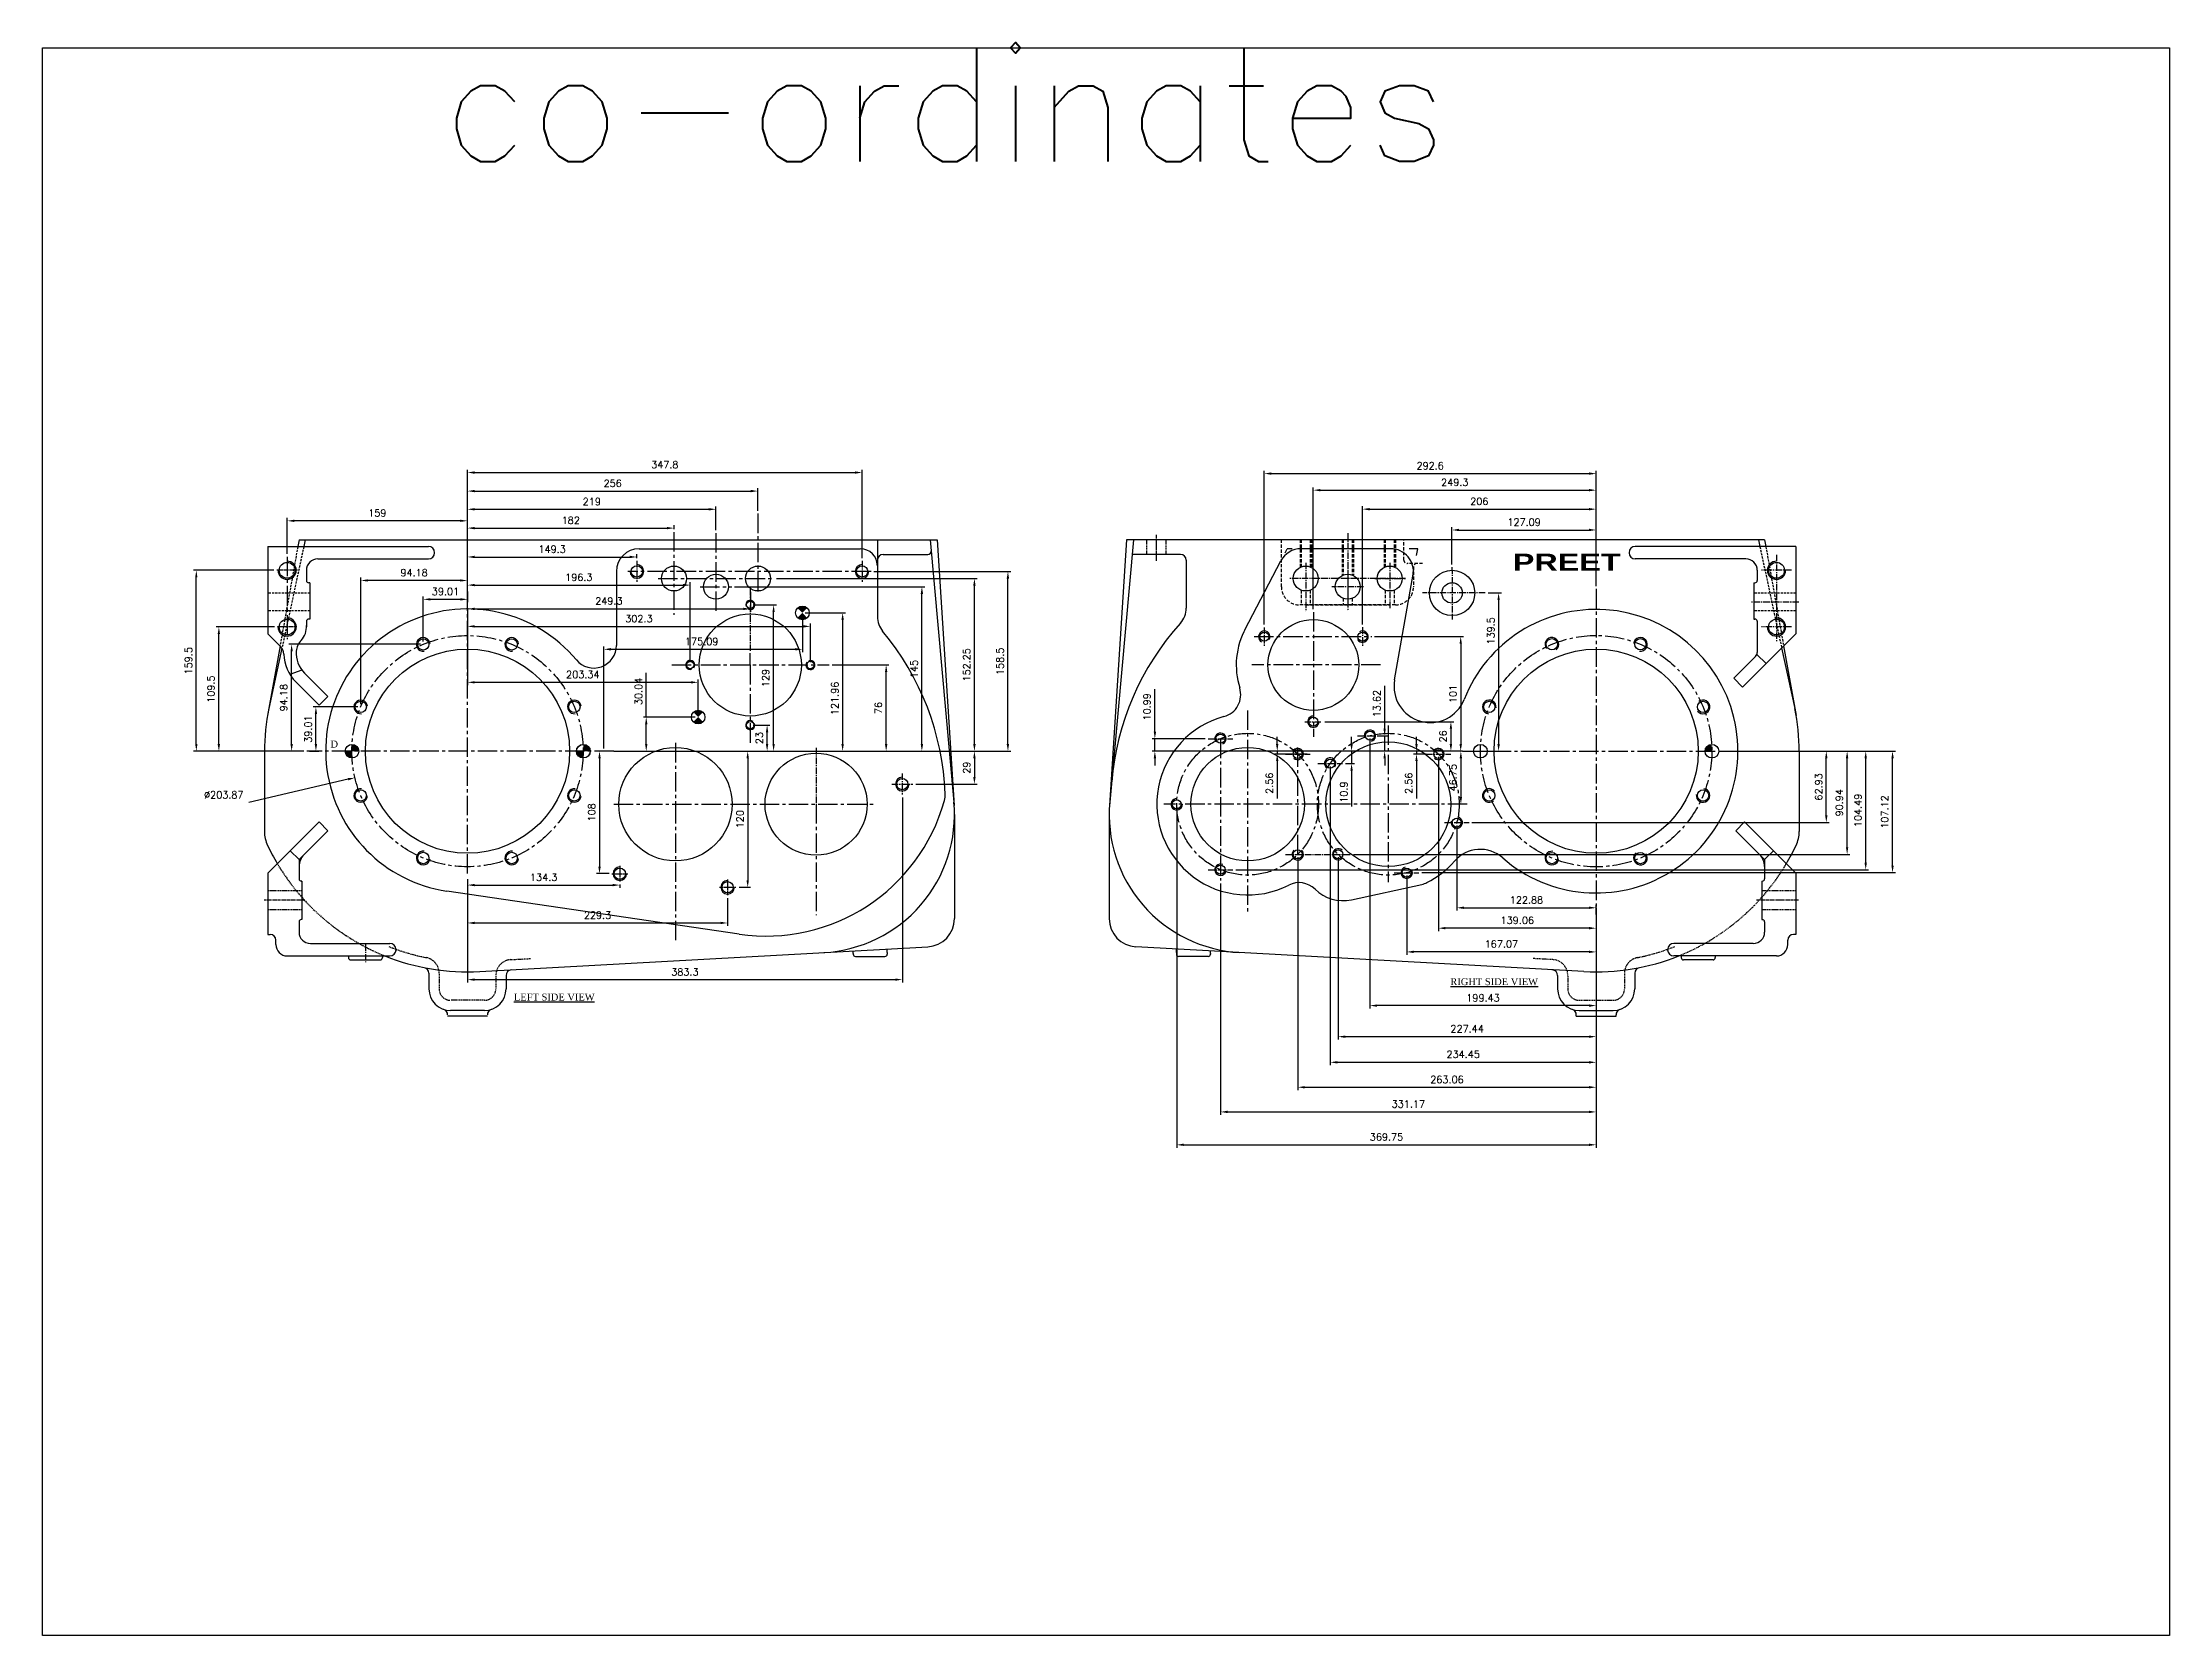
# Model space of a CAD drawing. Header units: millimetres. Extents: x -4466 to 20635, y -2270 to 9154.
# Drawn here: x -4466 to -2591, y 1328 to 2732 of the extents above; entities that cross this region are included whole.
import ezdxf
from ezdxf.enums import TextEntityAlignment as Align

# ---------------------------------------------------------------- set-up
doc = ezdxf.new("R2010")
doc.units = ezdxf.units.MM
doc.header["$LTSCALE"] = 0.3
doc.header["$PDSIZE"] = -50
for name, pattern in [('CENTER2', [28.575, 19.05, -3.175, 3.175, -3.175]), ('HIDDEN', [9.525, 6.35, -3.175]), ('HIDDEN2', [4.7625, 3.175, -1.5875])]:
    doc.linetypes.add(name, pattern=pattern)
doc.layers.add('AM_8', color=1, linetype='Continuous', lineweight=25)
for name, color, linetype in [('center', 1, 'CENTER2'), ('h', 4, 'HIDDEN'), ('hidden', 4, 'HIDDEN2')]:
    doc.layers.add(name, color=color, linetype=linetype)
doc.styles.add('ARIAL-BLACK', font='')
doc.styles.add('ROMANTIC', font='romantic.ttf')
doc.styles.get("Standard").update_dxf_attribs({"font": 'romans.shx'})
doc.styles.get('ARIAL-BLACK').set_extended_font_data('Arial Black')
doc.dimstyles.new('AM_ISO$0', dxfattribs={"dimtxt": 2.5, "dimasz": 2.5, "dimexe": 1, "dimexo": 1, "dimgap": 1.5, "dimtad": 1, "dimdsep": 46, "dimtxsty": 'Standard', "dimcen": 0, "dimclrd": 256, "dimclre": 256, "dimclrt": 2, "dimadec": 3, "dimazin": 2, "dimtp": 0.1, "dimtm": 0.1, "dimtfac": 0.71, "dimtmove": 0, "dimatfit": 3, "dimfxl": 1, "dimlwd": -1, "dimlwe": -1, "dimarcsym": 1})
doc.dimstyles.new('AM_ISO$3', dxfattribs={"dimtxt": 2.5, "dimasz": 2.5, "dimexe": 1, "dimexo": 1, "dimgap": 1.5, "dimtad": 1, "dimtoh": 1, "dimdsep": 46, "dimtxsty": 'Standard', "dimcen": 0, "dimclrd": 256, "dimclre": 256, "dimclrt": 2, "dimadec": 3, "dimazin": 2, "dimtp": 0.1, "dimtm": 0.1, "dimtfac": 0.71, "dimtofl": 0, "dimtmove": 0, "dimatfit": 0, "dimfxl": 1, "dimlwd": -1, "dimlwe": -1, "dimarcsym": 1})

msp = doc.modelspace()

# ---------------------------------------------------------------- texts
at = {"style": 'ARIAL-BLACK', "width": 1.236616}
msp.add_text('PREET', height=15, dxfattribs=at).set_placement((-3169.75354, 2266.53376), (-3074.74242, 2266.53376), align=Align.FIT)
at = {"style": 'ROMANTIC'}
for s, p in [('D', (-4212.01248, 2110.60214)), ('%%URIGHT SIDE VIEW', (-3224.80722, 1901.10729)), ('%%ULEFT SIDE VIEW', (-4050.30147, 1887.54769))]:
    msp.add_text(s, height=6.1, dxfattribs=at).set_placement(p)
at = {"insert": (-4113.93318, 2727.44574), "char_height": 100, "attachment_point": 1}
msp.add_mtext_dynamic_manual_height_columns('co-ordinates ', width=1853.2902143, gutter_width=15, heights=[143.1182], dxfattribs=at)

# ---------------------------------------------------------------- blocks, each defined once
blk = doc.blocks.new('*D459')
at = {"linetype": 'ByBlock', "transparency": 16777216}
for p, q in [((-4187.9, 2146.4), (-4227.4, 2146.4)), ((-4224.9, 2113.6), (-4224.9, 2140.1)), ((-4230.4, 2107.4), (-4222.4, 2107.4))]:
    blk.add_line(p, q, dxfattribs=at)
at = {"transparency": 16777216}
for points in [[(-4225.9, 2140.1), (-4223.8, 2140.1), (-4224.9, 2146.4)], [(-4225.9, 2113.6), (-4223.8, 2113.6), (-4224.9, 2107.4)]]:
    blk.add_solid(points, dxfattribs=at)
at = {"layer": 'Defpoints', "color": 0, "transparency": 16777216}
for p in [(-4224.9, 2146.4), (-4185.4, 2146.4), (-4232.9, 2107.4)]:
    blk.add_point(p, dxfattribs=at)
at = {"color": 2, "transparency": 16777216, "insert": (-4231.7, 2126.9), "char_height": 6.25, "attachment_point": 5, "rotation": 90}
blk.add_mtext('39.01', dxfattribs=at)
blk = doc.blocks.new('*D460')
at = {"linetype": 'ByBlock', "transparency": 16777216}
for p, q in [((-4185.4, 2148.9), (-4185.4, 2260.4)), ((-4097.5, 2257.9), (-4179.2, 2257.9)), ((-4091.2, 2253.1), (-4091.2, 2260.4))]:
    blk.add_line(p, q, dxfattribs=at)
at = {"transparency": 16777216}
for points in [[(-4179.2, 2258.9), (-4179.2, 2256.9), (-4185.4, 2257.9)], [(-4097.5, 2258.9), (-4097.5, 2256.9), (-4091.2, 2257.9)]]:
    blk.add_solid(points, dxfattribs=at)
at = {"layer": 'Defpoints', "color": 0, "transparency": 16777216}
for p in [(-4185.4, 2257.9), (-4091.2, 2250.6), (-4185.4, 2146.4)]:
    blk.add_point(p, dxfattribs=at)
at = {"color": 2, "transparency": 16777216, "insert": (-4138.3, 2264.8), "char_height": 6.25, "attachment_point": 5}
blk.add_mtext('94.18', dxfattribs=at)
blk = doc.blocks.new('*D461')
at = {"linetype": 'ByBlock', "transparency": 16777216}
for p, q in [((-4132.7, 2201.6), (-4248.8, 2201.6)), ((-4246.3, 2113.6), (-4246.3, 2195.3)), ((-4235.4, 2107.4), (-4248.8, 2107.4))]:
    blk.add_line(p, q, dxfattribs=at)
at = {"transparency": 16777216}
for points in [[(-4247.3, 2195.3), (-4245.2, 2195.3), (-4246.3, 2201.6)], [(-4247.3, 2113.6), (-4245.2, 2113.6), (-4246.3, 2107.4)]]:
    blk.add_solid(points, dxfattribs=at)
at = {"layer": 'Defpoints', "color": 0, "transparency": 16777216}
for p in [(-4246.3, 2201.6), (-4130.2, 2201.6), (-4232.9, 2107.4)]:
    blk.add_point(p, dxfattribs=at)
at = {"color": 2, "transparency": 16777216, "insert": (-4253.2, 2154.5), "char_height": 6.25, "attachment_point": 5, "rotation": 90}
blk.add_mtext('94.18', dxfattribs=at)
blk = doc.blocks.new('*D580')
at = {"linetype": 'ByBlock', "transparency": 16777216}
for p, q in [((-4130.2, 2204.1), (-4130.2, 2243.8)), ((-4124, 2241.3), (-4097.5, 2241.3)), ((-4091.2, 2248.1), (-4091.2, 2238.8))]:
    blk.add_line(p, q, dxfattribs=at)
at = {"transparency": 16777216}
for points in [[(-4124, 2242.3), (-4124, 2240.2), (-4130.2, 2241.3)], [(-4097.5, 2242.3), (-4097.5, 2240.2), (-4091.2, 2241.3)]]:
    blk.add_solid(points, dxfattribs=at)
at = {"layer": 'Defpoints', "color": 0, "transparency": 16777216}
for p in [(-4091.2, 2250.6), (-4091.2, 2241.3), (-4130.2, 2201.6)]:
    blk.add_point(p, dxfattribs=at)
at = {"color": 2, "transparency": 16777216, "insert": (-4110.7, 2248.2), "char_height": 6.25, "attachment_point": 5}
blk.add_mtext('39.01', dxfattribs=at)
blk = doc.blocks.new('*D581')
at = {"linetype": 'ByBlock', "transparency": 16777216}
blk.add_line((-4196.5, 2082.6), (-4284.1, 2062), dxfattribs=at)
at = {"transparency": 16777216}
blk.add_solid([(-4196.8, 2083.6), (-4196.3, 2081.6), (-4190.5, 2084)], dxfattribs=at)
at = {"layer": 'Defpoints', "color": 0, "transparency": 16777216}
for p in [(-3992, 2130.7), (-4190.5, 2084)]:
    blk.add_point(p, dxfattribs=at)
at = {"color": 2, "transparency": 16777216, "insert": (-4306.1, 2068.9), "char_height": 6.25, "attachment_point": 5}
blk.add_mtext('∅203.87', dxfattribs=at)
blk = doc.blocks.new('*D582')
at = {"linetype": 'ByBlock', "transparency": 16777216}
for p, q in [((-4261.5, 2216.9), (-4312.9, 2216.9)), ((-4310.4, 2113.6), (-4310.4, 2210.6)), ((-4235.4, 2107.4), (-4312.9, 2107.4))]:
    blk.add_line(p, q, dxfattribs=at)
at = {"transparency": 16777216}
for points in [[(-4311.5, 2210.6), (-4309.4, 2210.6), (-4310.4, 2216.9)], [(-4311.5, 2113.6), (-4309.4, 2113.6), (-4310.4, 2107.4)]]:
    blk.add_solid(points, dxfattribs=at)
at = {"layer": 'Defpoints', "color": 0, "transparency": 16777216}
for p in [(-4310.4, 2216.9), (-4259, 2216.9), (-4232.9, 2107.4)]:
    blk.add_point(p, dxfattribs=at)
at = {"color": 2, "transparency": 16777216, "insert": (-4317.3, 2162.1), "char_height": 6.25, "attachment_point": 5, "rotation": 90}
blk.add_mtext('109.5', dxfattribs=at)
blk = doc.blocks.new('*D583')
at = {"linetype": 'ByBlock', "transparency": 16777216}
for p, q in [((-4261.9, 2266.9), (-4332.8, 2266.9)), ((-4330.3, 2113.6), (-4330.3, 2260.6)), ((-4235.4, 2107.4), (-4332.8, 2107.4))]:
    blk.add_line(p, q, dxfattribs=at)
at = {"transparency": 16777216}
for points in [[(-4331.3, 2260.6), (-4329.3, 2260.6), (-4330.3, 2266.9)], [(-4331.3, 2113.6), (-4329.3, 2113.6), (-4330.3, 2107.4)]]:
    blk.add_solid(points, dxfattribs=at)
at = {"layer": 'Defpoints', "color": 0, "transparency": 16777216}
for p in [(-4330.3, 2266.9), (-4259.4, 2266.9), (-4232.9, 2107.4)]:
    blk.add_point(p, dxfattribs=at)
at = {"color": 2, "transparency": 16777216, "insert": (-4337.2, 2187.1), "char_height": 6.25, "attachment_point": 5, "rotation": 90}
blk.add_mtext('159.5', dxfattribs=at)
blk = doc.blocks.new('*D584')
at = {"linetype": 'ByBlock', "transparency": 16777216}
for p, q in [((-4250.2, 2281.3), (-4250.2, 2313)), ((-4097.5, 2310.5), (-4244, 2310.5)), ((-4091.2, 2250.6), (-4091.2, 2313))]:
    blk.add_line(p, q, dxfattribs=at)
at = {"transparency": 16777216}
for points in [[(-4244, 2311.5), (-4244, 2309.5), (-4250.2, 2310.5)], [(-4097.5, 2311.5), (-4097.5, 2309.5), (-4091.2, 2310.5)]]:
    blk.add_solid(points, dxfattribs=at)
at = {"layer": 'Defpoints', "color": 0, "transparency": 16777216}
for p in [(-4250.2, 2310.5), (-4250.2, 2278.8), (-4091.2, 2248.1)]:
    blk.add_point(p, dxfattribs=at)
at = {"color": 2, "transparency": 16777216, "insert": (-4170.7, 2317.4), "char_height": 6.25, "attachment_point": 5}
blk.add_mtext('159', dxfattribs=at)
blk = doc.blocks.new('*D585')
at = {"linetype": 'ByBlock', "transparency": 16777216}
for p, q in [((-4091.2, 1992.1), (-4091.2, 1986.8)), ((-4085, 1989.3), (-3963.2, 1989.3)), ((-3956.9, 1989.9), (-3956.9, 1986.8))]:
    blk.add_line(p, q, dxfattribs=at)
at = {"transparency": 16777216}
for points in [[(-4085, 1990.4), (-4085, 1988.3), (-4091.2, 1989.3)], [(-3963.2, 1990.4), (-3963.2, 1988.3), (-3956.9, 1989.3)]]:
    blk.add_solid(points, dxfattribs=at)
at = {"layer": 'Defpoints', "color": 0, "transparency": 16777216}
for p in [(-4091.2, 1994.6), (-3956.9, 1992.4), (-3956.9, 1989.3)]:
    blk.add_point(p, dxfattribs=at)
at = {"color": 2, "transparency": 16777216, "insert": (-4024.1, 1996.2), "char_height": 6.25, "attachment_point": 5}
blk.add_mtext('134.3', dxfattribs=at)
blk = doc.blocks.new('*D586')
at = {"linetype": 'ByBlock', "transparency": 16777216}
for p, q in [((-4091.2, 1994.6), (-4091.2, 1953.4)), ((-3861.9, 1977.9), (-3861.9, 1953.4)), ((-4085, 1955.9), (-3868.2, 1955.9))]:
    blk.add_line(p, q, dxfattribs=at)
at = {"transparency": 16777216}
for points in [[(-4085, 1957), (-4085, 1954.9), (-4091.2, 1955.9)], [(-3868.2, 1957), (-3868.2, 1954.9), (-3861.9, 1955.9)]]:
    blk.add_solid(points, dxfattribs=at)
at = {"layer": 'Defpoints', "color": 0, "transparency": 16777216}
for p in [(-4091.2, 1997.1), (-3861.9, 1980.4), (-3861.9, 1955.9)]:
    blk.add_point(p, dxfattribs=at)
at = {"color": 2, "transparency": 16777216, "insert": (-3976.6, 1962.8), "char_height": 6.25, "attachment_point": 5}
blk.add_mtext('229.3', dxfattribs=at)
blk = doc.blocks.new('*D587')
at = {"linetype": 'ByBlock', "transparency": 16777216}
for p, q in [((-3964.8, 2107.4), (-3977.4, 2107.4)), ((-3974.9, 2101.1), (-3974.9, 2005.6)), ((-3966.4, 1999.4), (-3977.4, 1999.4))]:
    blk.add_line(p, q, dxfattribs=at)
at = {"transparency": 16777216}
for points in [[(-3975.9, 2101.1), (-3973.8, 2101.1), (-3974.9, 2107.4)], [(-3975.9, 2005.6), (-3973.8, 2005.6), (-3974.9, 1999.4)]]:
    blk.add_solid(points, dxfattribs=at)
at = {"layer": 'Defpoints', "color": 0, "transparency": 16777216}
for p in [(-3962.3, 2107.4), (-3974.9, 1999.4), (-3963.9, 1999.4)]:
    blk.add_point(p, dxfattribs=at)
at = {"color": 2, "transparency": 16777216, "insert": (-3981.7, 2053.4), "char_height": 6.25, "attachment_point": 5, "rotation": 90}
blk.add_mtext('108', dxfattribs=at)
blk = doc.blocks.new('*D588')
at = {"linetype": 'ByBlock', "transparency": 16777216}
for p, q in [((-3959.8, 2107.4), (-3841.7, 2107.4)), ((-3844.2, 2101.1), (-3844.2, 1993.6)), ((-3851.7, 1987.4), (-3841.7, 1987.4))]:
    blk.add_line(p, q, dxfattribs=at)
at = {"transparency": 16777216}
for points in [[(-3845.3, 2101.1), (-3843.2, 2101.1), (-3844.2, 2107.4)], [(-3845.3, 1993.6), (-3843.2, 1993.6), (-3844.2, 1987.4)]]:
    blk.add_solid(points, dxfattribs=at)
at = {"layer": 'Defpoints', "color": 0, "transparency": 16777216}
for p in [(-3962.3, 2107.4), (-3854.2, 1987.4), (-3844.2, 1987.4)]:
    blk.add_point(p, dxfattribs=at)
at = {"color": 2, "transparency": 16777216, "insert": (-3851.1, 2047.4), "char_height": 6.25, "attachment_point": 5, "rotation": 90}
blk.add_mtext('120', dxfattribs=at)
blk = doc.blocks.new('*D589')
at = {"linetype": 'ByBlock', "transparency": 16777216}
for p, q in [((-4091.2, 2253.1), (-4091.2, 2281.1)), ((-4085, 2278.6), (-3948.2, 2278.6)), ((-3941.9, 2277.7), (-3941.9, 2281.1))]:
    blk.add_line(p, q, dxfattribs=at)
at = {"transparency": 16777216}
for points in [[(-4085, 2279.7), (-4085, 2277.6), (-4091.2, 2278.6)], [(-3948.2, 2279.7), (-3948.2, 2277.6), (-3941.9, 2278.6)]]:
    blk.add_solid(points, dxfattribs=at)
at = {"layer": 'Defpoints', "color": 0, "transparency": 16777216}
for p in [(-3941.9, 2278.6), (-3941.9, 2275.2), (-4091.2, 2250.6)]:
    blk.add_point(p, dxfattribs=at)
at = {"color": 2, "transparency": 16777216, "insert": (-4016.6, 2285.5), "char_height": 6.25, "attachment_point": 5}
blk.add_mtext('149.3', dxfattribs=at)
blk = doc.blocks.new('*D590')
at = {"linetype": 'ByBlock', "transparency": 16777216}
for p, q in [((-4091.2, 2255.6), (-4091.2, 2306.6)), ((-3909.2, 2303.1), (-3909.2, 2306.6)), ((-4085, 2304.1), (-3915.5, 2304.1))]:
    blk.add_line(p, q, dxfattribs=at)
at = {"transparency": 16777216}
for points in [[(-4085, 2305.1), (-4085, 2303), (-4091.2, 2304.1)], [(-3915.5, 2305.1), (-3915.5, 2303), (-3909.2, 2304.1)]]:
    blk.add_solid(points, dxfattribs=at)
at = {"layer": 'Defpoints', "color": 0, "transparency": 16777216}
for p in [(-3909.2, 2304.1), (-3909.2, 2300.6), (-4091.2, 2253.1)]:
    blk.add_point(p, dxfattribs=at)
at = {"color": 2, "transparency": 16777216, "insert": (-4000.2, 2311), "char_height": 6.25, "attachment_point": 5}
blk.add_mtext('182', dxfattribs=at)
blk = doc.blocks.new('*D591')
at = {"linetype": 'ByBlock', "transparency": 16777216}
for p, q in [((-4091.2, 2250.6), (-4091.2, 2323.2)), ((-4085, 2320.7), (-3878.5, 2320.7)), ((-3872.2, 2302.2), (-3872.2, 2323.2))]:
    blk.add_line(p, q, dxfattribs=at)
at = {"transparency": 16777216}
for points in [[(-4085, 2321.7), (-4085, 2319.6), (-4091.2, 2320.7)], [(-3878.5, 2321.7), (-3878.5, 2319.6), (-3872.2, 2320.7)]]:
    blk.add_solid(points, dxfattribs=at)
at = {"layer": 'Defpoints', "color": 0, "transparency": 16777216}
for p in [(-3872.2, 2320.7), (-3872.2, 2299.7), (-4091.2, 2248.1)]:
    blk.add_point(p, dxfattribs=at)
at = {"color": 2, "transparency": 16777216, "insert": (-3981.7, 2327.5), "char_height": 6.25, "attachment_point": 5}
blk.add_mtext('219', dxfattribs=at)
blk = doc.blocks.new('*D592')
at = {"linetype": 'ByBlock', "transparency": 16777216}
for p, q in [((-4091.2, 2241.3), (-4091.2, 2339.2)), ((-4085, 2336.7), (-3841.5, 2336.7)), ((-3835.2, 2319.3), (-3835.2, 2339.2))]:
    blk.add_line(p, q, dxfattribs=at)
at = {"transparency": 16777216}
for points in [[(-4085, 2337.8), (-4085, 2335.7), (-4091.2, 2336.7)], [(-3841.5, 2337.8), (-3841.5, 2335.7), (-3835.2, 2336.7)]]:
    blk.add_solid(points, dxfattribs=at)
at = {"layer": 'Defpoints', "color": 0, "transparency": 16777216}
for p in [(-3835.2, 2336.7), (-3835.2, 2316.8), (-4091.2, 2238.8)]:
    blk.add_point(p, dxfattribs=at)
at = {"color": 2, "transparency": 16777216, "insert": (-3963.2, 2343.6), "char_height": 6.25, "attachment_point": 5}
blk.add_mtext('256', dxfattribs=at)
blk = doc.blocks.new('*D593')
at = {"linetype": 'ByBlock', "transparency": 16777216}
for p, q in [((-4091.2, 2241.3), (-4091.2, 2355.6)), ((-4085, 2353.1), (-3749.7, 2353.1)), ((-3743.4, 2277.7), (-3743.4, 2355.6))]:
    blk.add_line(p, q, dxfattribs=at)
at = {"transparency": 16777216}
for points in [[(-4085, 2354.1), (-4085, 2352), (-4091.2, 2353.1)], [(-3749.7, 2354.1), (-3749.7, 2352), (-3743.4, 2353.1)]]:
    blk.add_solid(points, dxfattribs=at)
at = {"layer": 'Defpoints', "color": 0, "transparency": 16777216}
for p in [(-3743.4, 2353.1), (-3743.4, 2275.2), (-4091.2, 2238.8)]:
    blk.add_point(p, dxfattribs=at)
at = {"color": 2, "transparency": 16777216, "insert": (-3917.3, 2360), "char_height": 6.25, "attachment_point": 5}
blk.add_mtext('347.8', dxfattribs=at)
blk = doc.blocks.new('*D594')
at = {"linetype": 'ByBlock', "transparency": 16777216}
for p, q in [((-4091.2, 2235.3), (-4091.2, 2235.3)), ((-4085, 2232.8), (-3848.2, 2232.8)), ((-3841.9, 2247.8), (-3841.9, 2230.3))]:
    blk.add_line(p, q, dxfattribs=at)
at = {"transparency": 16777216}
for points in [[(-4085, 2233.9), (-4085, 2231.8), (-4091.2, 2232.8)], [(-3848.2, 2233.9), (-3848.2, 2231.8), (-3841.9, 2232.8)]]:
    blk.add_solid(points, dxfattribs=at)
at = {"layer": 'Defpoints', "color": 0, "transparency": 16777216}
for p in [(-3841.9, 2250.3), (-4091.2, 2232.8), (-3841.9, 2232.8)]:
    blk.add_point(p, dxfattribs=at)
at = {"color": 2, "transparency": 16777216, "insert": (-3966.6, 2239.7), "char_height": 6.25, "attachment_point": 5}
blk.add_mtext('249.3', dxfattribs=at)
blk = doc.blocks.new('*D595')
at = {"linetype": 'ByBlock', "transparency": 16777216}
for p, q in [((-3733, 2265.9), (-3612.3, 2265.9)), ((-3614.8, 2113.6), (-3614.8, 2259.6)), ((-3962.3, 2107.4), (-3612.3, 2107.4))]:
    blk.add_line(p, q, dxfattribs=at)
at = {"transparency": 16777216}
for points in [[(-3615.9, 2259.6), (-3613.8, 2259.6), (-3614.8, 2265.9)], [(-3615.9, 2113.6), (-3613.8, 2113.6), (-3614.8, 2107.4)]]:
    blk.add_solid(points, dxfattribs=at)
at = {"layer": 'Defpoints', "color": 0, "transparency": 16777216}
for p in [(-3735.5, 2265.9), (-3614.8, 2265.9), (-3964.8, 2107.4)]:
    blk.add_point(p, dxfattribs=at)
at = {"color": 2, "transparency": 16777216, "insert": (-3621.7, 2186.6), "char_height": 6.25, "attachment_point": 5, "rotation": 90}
blk.add_mtext('158.5', dxfattribs=at)
blk = doc.blocks.new('*D596')
at = {"linetype": 'ByBlock', "transparency": 16777216}
for p, q in [((-3818.8, 2259.6), (-3641.9, 2259.6)), ((-3644.4, 2113.6), (-3644.4, 2253.4)), ((-3959.8, 2107.4), (-3641.9, 2107.4))]:
    blk.add_line(p, q, dxfattribs=at)
at = {"transparency": 16777216}
for points in [[(-3645.4, 2253.4), (-3643.3, 2253.4), (-3644.4, 2259.6)], [(-3645.4, 2113.6), (-3643.3, 2113.6), (-3644.4, 2107.4)]]:
    blk.add_solid(points, dxfattribs=at)
at = {"layer": 'Defpoints', "color": 0, "transparency": 16777216}
for p in [(-3821.3, 2259.6), (-3644.4, 2259.6), (-3962.3, 2107.4)]:
    blk.add_point(p, dxfattribs=at)
at = {"color": 2, "transparency": 16777216, "insert": (-3651.3, 2183.5), "char_height": 6.25, "attachment_point": 5, "rotation": 90}
blk.add_mtext('152.25', dxfattribs=at)
blk = doc.blocks.new('*D597')
at = {"linetype": 'ByBlock', "transparency": 16777216}
for p, q in [((-3855.8, 2252.4), (-3688.2, 2252.4)), ((-3690.7, 2113.6), (-3690.7, 2246.1)), ((-3962.3, 2107.4), (-3688.2, 2107.4))]:
    blk.add_line(p, q, dxfattribs=at)
at = {"transparency": 16777216}
for points in [[(-3691.7, 2246.1), (-3689.6, 2246.1), (-3690.7, 2252.4)], [(-3691.7, 2113.6), (-3689.6, 2113.6), (-3690.7, 2107.4)]]:
    blk.add_solid(points, dxfattribs=at)
at = {"layer": 'Defpoints', "color": 0, "transparency": 16777216}
for p in [(-3858.3, 2252.4), (-3690.7, 2252.4), (-3964.8, 2107.4)]:
    blk.add_point(p, dxfattribs=at)
at = {"color": 2, "transparency": 16777216, "insert": (-3697.5, 2179.9), "char_height": 6.25, "attachment_point": 5, "rotation": 90}
blk.add_mtext('145', dxfattribs=at)
blk = doc.blocks.new('*D598')
at = {"linetype": 'ByBlock', "transparency": 16777216}
for p, q in [((-3769.8, 2183.4), (-3719.7, 2183.4)), ((-3722.2, 2113.6), (-3722.2, 2177.1)), ((-3962.3, 2107.4), (-3719.7, 2107.4))]:
    blk.add_line(p, q, dxfattribs=at)
at = {"transparency": 16777216}
for points in [[(-3723.2, 2177.1), (-3721.1, 2177.1), (-3722.2, 2183.4)], [(-3723.2, 2113.6), (-3721.1, 2113.6), (-3722.2, 2107.4)]]:
    blk.add_solid(points, dxfattribs=at)
at = {"layer": 'Defpoints', "color": 0, "transparency": 16777216}
for p in [(-3772.3, 2183.4), (-3722.2, 2183.4), (-3964.8, 2107.4)]:
    blk.add_point(p, dxfattribs=at)
at = {"color": 2, "transparency": 16777216, "insert": (-3729, 2145.4), "char_height": 6.25, "attachment_point": 5, "rotation": 90}
blk.add_mtext('76', dxfattribs=at)
blk = doc.blocks.new('*D599')
at = {"linetype": 'ByBlock', "transparency": 16777216}
for p, q in [((-3933.7, 2137.4), (-3933.7, 2176.5)), ((-3890.4, 2137.4), (-3936.2, 2137.4)), ((-3933.7, 2113.6), (-3933.7, 2131.2)), ((-3962.3, 2107.4), (-3931.2, 2107.4))]:
    blk.add_line(p, q, dxfattribs=at)
at = {"transparency": 16777216}
for points in [[(-3934.7, 2131.2), (-3932.6, 2131.2), (-3933.7, 2137.4)], [(-3934.7, 2113.6), (-3932.6, 2113.6), (-3933.7, 2107.4)]]:
    blk.add_solid(points, dxfattribs=at)
at = {"layer": 'Defpoints', "color": 0, "transparency": 16777216}
for p in [(-3933.7, 2137.4), (-3887.9, 2137.4), (-3964.8, 2107.4)]:
    blk.add_point(p, dxfattribs=at)
at = {"color": 2, "transparency": 16777216, "insert": (-3940.5, 2160.1), "char_height": 6.25, "attachment_point": 5, "rotation": 90}
blk.add_mtext('30.04', dxfattribs=at)
blk = doc.blocks.new('*D600')
at = {"linetype": 'ByBlock', "transparency": 16777216}
for p, q in [((-3707.9, 2066.6), (-3707.9, 1903.5)), ((-4091.2, 1992.1), (-4091.2, 1903.5)), ((-4085, 1906), (-3714.2, 1906))]:
    blk.add_line(p, q, dxfattribs=at)
at = {"transparency": 16777216}
for points in [[(-4085, 1907), (-4085, 1904.9), (-4091.2, 1906)], [(-3714.2, 1907), (-3714.2, 1904.9), (-3707.9, 1906)]]:
    blk.add_solid(points, dxfattribs=at)
at = {"layer": 'Defpoints', "color": 0, "transparency": 16777216}
for p in [(-3707.9, 2069.1), (-4091.2, 1994.6), (-3707.9, 1906)]:
    blk.add_point(p, dxfattribs=at)
at = {"color": 2, "transparency": 16777216, "insert": (-3899.6, 1912.8), "char_height": 6.25, "attachment_point": 5}
blk.add_mtext('383.3', dxfattribs=at)
blk = doc.blocks.new('*D601')
at = {"linetype": 'ByBlock', "transparency": 16777216}
for p, q in [((-3959.8, 2107.4), (-3641.9, 2107.4)), ((-3644.4, 2101.1), (-3644.4, 2084.6)), ((-3696.1, 2078.4), (-3641.9, 2078.4))]:
    blk.add_line(p, q, dxfattribs=at)
at = {"transparency": 16777216}
for points in [[(-3645.4, 2101.1), (-3643.3, 2101.1), (-3644.4, 2107.4)], [(-3645.4, 2084.6), (-3643.3, 2084.6), (-3644.4, 2078.4)]]:
    blk.add_solid(points, dxfattribs=at)
at = {"layer": 'Defpoints', "color": 0, "transparency": 16777216}
for p in [(-3962.3, 2107.4), (-3698.6, 2078.4), (-3644.4, 2078.4)]:
    blk.add_point(p, dxfattribs=at)
at = {"color": 2, "transparency": 16777216, "insert": (-3651.3, 2092.9), "char_height": 6.25, "attachment_point": 5, "rotation": 90}
blk.add_mtext('29', dxfattribs=at)
blk = doc.blocks.new('*D602')
at = {"linetype": 'ByBlock', "transparency": 16777216}
for p, q in [((-4091.2, 2230.3), (-4091.2, 2165.6)), ((-4085, 2168.1), (-3894.2, 2168.1)), ((-3887.9, 2139.9), (-3887.9, 2170.6))]:
    blk.add_line(p, q, dxfattribs=at)
at = {"transparency": 16777216}
for points in [[(-4085, 2169.1), (-4085, 2167.1), (-4091.2, 2168.1)], [(-3894.2, 2169.1), (-3894.2, 2167.1), (-3887.9, 2168.1)]]:
    blk.add_solid(points, dxfattribs=at)
at = {"layer": 'Defpoints', "color": 0, "transparency": 16777216}
for p in [(-4091.2, 2232.8), (-3887.9, 2168.1), (-3887.9, 2137.4)]:
    blk.add_point(p, dxfattribs=at)
at = {"color": 2, "transparency": 16777216, "insert": (-3989.6, 2175), "char_height": 6.25, "attachment_point": 5}
blk.add_mtext('203.34', dxfattribs=at)
blk = doc.blocks.new('*D603')
at = {"linetype": 'ByBlock', "transparency": 16777216}
for p, q in [((-3793.5, 2229.3), (-3758, 2229.3)), ((-3760.5, 2113.6), (-3760.5, 2223.1)), ((-3959.8, 2107.4), (-3758, 2107.4))]:
    blk.add_line(p, q, dxfattribs=at)
at = {"transparency": 16777216}
for points in [[(-3761.6, 2223.1), (-3759.5, 2223.1), (-3760.5, 2229.3)], [(-3761.6, 2113.6), (-3759.5, 2113.6), (-3760.5, 2107.4)]]:
    blk.add_solid(points, dxfattribs=at)
at = {"layer": 'Defpoints', "color": 0, "transparency": 16777216}
for p in [(-3796, 2229.3), (-3760.5, 2229.3), (-3962.3, 2107.4)]:
    blk.add_point(p, dxfattribs=at)
at = {"color": 2, "transparency": 16777216, "insert": (-3767.4, 2153.9), "char_height": 6.25, "attachment_point": 5, "rotation": 90}
blk.add_mtext('121.96', dxfattribs=at)
blk = doc.blocks.new('*D604')
at = {"linetype": 'ByBlock', "transparency": 16777216}
for p, q in [((-3796, 2226.8), (-3796, 2194.7)), ((-3971.1, 2109.9), (-3971.1, 2199.7)), ((-3964.8, 2197.2), (-3802.2, 2197.2))]:
    blk.add_line(p, q, dxfattribs=at)
at = {"transparency": 16777216}
for points in [[(-3964.8, 2198.3), (-3964.8, 2196.2), (-3971.1, 2197.2)], [(-3802.2, 2198.3), (-3802.2, 2196.2), (-3796, 2197.2)]]:
    blk.add_solid(points, dxfattribs=at)
at = {"layer": 'Defpoints', "color": 0, "transparency": 16777216}
for p in [(-3796, 2229.3), (-3796, 2197.2), (-3971.1, 2107.4)]:
    blk.add_point(p, dxfattribs=at)
at = {"color": 2, "transparency": 16777216, "insert": (-3884.8, 2204.1), "char_height": 6.25, "attachment_point": 5}
blk.add_mtext('175.09', dxfattribs=at)
blk = doc.blocks.new('*D605')
at = {"linetype": 'ByBlock', "transparency": 16777216}
for p, q in [((-3839.4, 2130.4), (-3824.6, 2130.4)), ((-3827.1, 2113.6), (-3827.1, 2124.1)), ((-3962.3, 2107.4), (-3824.6, 2107.4))]:
    blk.add_line(p, q, dxfattribs=at)
at = {"transparency": 16777216}
for points in [[(-3828.2, 2124.1), (-3826.1, 2124.1), (-3827.1, 2130.4)], [(-3828.2, 2113.6), (-3826.1, 2113.6), (-3827.1, 2107.4)]]:
    blk.add_solid(points, dxfattribs=at)
at = {"layer": 'Defpoints', "color": 0, "transparency": 16777216}
for p in [(-3841.9, 2130.4), (-3827.1, 2130.4), (-3964.8, 2107.4)]:
    blk.add_point(p, dxfattribs=at)
at = {"color": 2, "transparency": 16777216, "insert": (-3834, 2118.9), "char_height": 6.25, "attachment_point": 5, "rotation": 90}
blk.add_mtext('23', dxfattribs=at)
blk = doc.blocks.new('*D606')
at = {"linetype": 'ByBlock', "transparency": 16777216}
for p, q in [((-3839.4, 2236.4), (-3818.9, 2236.4)), ((-3821.4, 2113.6), (-3821.4, 2230.1)), ((-3957.3, 2107.4), (-3818.9, 2107.4))]:
    blk.add_line(p, q, dxfattribs=at)
at = {"transparency": 16777216}
for points in [[(-3822.4, 2230.1), (-3820.4, 2230.1), (-3821.4, 2236.4)], [(-3822.4, 2113.6), (-3820.4, 2113.6), (-3821.4, 2107.4)]]:
    blk.add_solid(points, dxfattribs=at)
at = {"layer": 'Defpoints', "color": 0, "transparency": 16777216}
for p in [(-3841.9, 2236.4), (-3821.4, 2236.4), (-3959.8, 2107.4)]:
    blk.add_point(p, dxfattribs=at)
at = {"color": 2, "transparency": 16777216, "insert": (-3828.3, 2171.9), "char_height": 6.25, "attachment_point": 5, "rotation": 90}
blk.add_mtext('129', dxfattribs=at)
blk = doc.blocks.new('*D607')
at = {"linetype": 'ByBlock', "transparency": 16777216}
for p, q in [((-4091.2, 2246), (-4091.2, 2256.3)), ((-4085, 2253.8), (-3901.2, 2253.8)), ((-3894.9, 2185.9), (-3894.9, 2256.3))]:
    blk.add_line(p, q, dxfattribs=at)
at = {"transparency": 16777216}
for points in [[(-4085, 2254.9), (-4085, 2252.8), (-4091.2, 2253.8)], [(-3901.2, 2254.9), (-3901.2, 2252.8), (-3894.9, 2253.8)]]:
    blk.add_solid(points, dxfattribs=at)
at = {"layer": 'Defpoints', "color": 0, "transparency": 16777216}
for p in [(-3894.9, 2253.8), (-4091.2, 2243.5), (-3894.9, 2183.4)]:
    blk.add_point(p, dxfattribs=at)
at = {"color": 2, "transparency": 16777216, "insert": (-3993.1, 2260.7), "char_height": 6.25, "attachment_point": 5}
blk.add_mtext('196.3', dxfattribs=at)
blk = doc.blocks.new('*D608')
at = {"linetype": 'ByBlock', "transparency": 16777216}
for p, q in [((-4091.2, 2233.6), (-4091.2, 2214.9)), ((-4085, 2217.4), (-3795.2, 2217.4)), ((-3788.9, 2185.9), (-3788.9, 2219.9))]:
    blk.add_line(p, q, dxfattribs=at)
at = {"transparency": 16777216}
for points in [[(-4085, 2218.5), (-4085, 2216.4), (-4091.2, 2217.4)], [(-3795.2, 2218.5), (-3795.2, 2216.4), (-3788.9, 2217.4)]]:
    blk.add_solid(points, dxfattribs=at)
at = {"layer": 'Defpoints', "color": 0, "transparency": 16777216}
for p in [(-4091.2, 2236.1), (-3788.9, 2217.4), (-3788.9, 2183.4)]:
    blk.add_point(p, dxfattribs=at)
at = {"color": 2, "transparency": 16777216, "insert": (-3940.1, 2224.3), "char_height": 6.25, "attachment_point": 5}
blk.add_mtext('302.3', dxfattribs=at)
blk = doc.blocks.new('*D609')
at = {"linetype": 'ByBlock', "transparency": 16777216}
for p, q in [((-3291.7, 2208.4), (-3213.2, 2208.4)), ((-3215.7, 2202.1), (-3215.7, 2113.6)), ((-3216.6, 2107.4), (-3218.2, 2107.4))]:
    blk.add_line(p, q, dxfattribs=at)
at = {"transparency": 16777216}
for points in [[(-3216.7, 2202.1), (-3214.6, 2202.1), (-3215.7, 2208.4)], [(-3216.7, 2113.6), (-3214.6, 2113.6), (-3215.7, 2107.4)]]:
    blk.add_solid(points, dxfattribs=at)
at = {"layer": 'Defpoints', "color": 0, "transparency": 16777216}
for p in [(-3294.2, 2208.4), (-3215.7, 2107.4), (-3214.1, 2107.4)]:
    blk.add_point(p, dxfattribs=at)
at = {"color": 2, "transparency": 16777216, "insert": (-3222.5, 2157.9), "char_height": 6.25, "attachment_point": 5, "rotation": 90}
blk.add_mtext('101', dxfattribs=at)
blk = doc.blocks.new('*D610')
at = {"linetype": 'ByBlock', "transparency": 16777216}
for p, q in [((-3302.3, 2219.1), (-3302.3, 2323.3)), ((-3296, 2320.8), (-3102.5, 2320.8)), ((-3096.3, 2252.9), (-3096.3, 2323.3))]:
    blk.add_line(p, q, dxfattribs=at)
at = {"transparency": 16777216}
for points in [[(-3296, 2321.8), (-3296, 2319.7), (-3302.3, 2320.8)], [(-3102.5, 2321.8), (-3102.5, 2319.7), (-3096.3, 2320.8)]]:
    blk.add_solid(points, dxfattribs=at)
at = {"layer": 'Defpoints', "color": 0, "transparency": 16777216}
for p in [(-3096.3, 2320.8), (-3096.3, 2250.4), (-3302.3, 2216.6)]:
    blk.add_point(p, dxfattribs=at)
at = {"color": 2, "transparency": 16777216, "insert": (-3199.3, 2327.6), "char_height": 6.25, "attachment_point": 5}
blk.add_mtext('206', dxfattribs=at)
blk = doc.blocks.new('*D611')
at = {"linetype": 'ByBlock', "transparency": 16777216}
for p, q in [((-3388.9, 2219.1), (-3388.9, 2354.6)), ((-3382.6, 2352.1), (-3102.5, 2352.1)), ((-3096.3, 2252.9), (-3096.3, 2354.6))]:
    blk.add_line(p, q, dxfattribs=at)
at = {"transparency": 16777216}
for points in [[(-3382.6, 2353.2), (-3382.6, 2351.1), (-3388.9, 2352.1)], [(-3102.5, 2353.2), (-3102.5, 2351.1), (-3096.3, 2352.1)]]:
    blk.add_solid(points, dxfattribs=at)
at = {"layer": 'Defpoints', "color": 0, "transparency": 16777216}
for p in [(-3096.3, 2352.1), (-3096.3, 2250.4), (-3388.9, 2216.6)]:
    blk.add_point(p, dxfattribs=at)
at = {"color": 2, "transparency": 16777216, "insert": (-3242.6, 2359), "char_height": 6.25, "attachment_point": 5}
blk.add_mtext('292.6', dxfattribs=at)
blk = doc.blocks.new('*D612')
at = {"linetype": 'ByBlock', "transparency": 16777216}
for p, q in [((-3345.6, 2232.5), (-3345.6, 2340)), ((-3339.3, 2337.5), (-3102.5, 2337.5)), ((-3096.3, 2252.9), (-3096.3, 2340))]:
    blk.add_line(p, q, dxfattribs=at)
at = {"transparency": 16777216}
for points in [[(-3339.3, 2338.6), (-3339.3, 2336.5), (-3345.6, 2337.5)], [(-3102.5, 2338.6), (-3102.5, 2336.5), (-3096.3, 2337.5)]]:
    blk.add_solid(points, dxfattribs=at)
at = {"layer": 'Defpoints', "color": 0, "transparency": 16777216}
for p in [(-3096.3, 2337.5), (-3096.3, 2250.4), (-3345.6, 2230)]:
    blk.add_point(p, dxfattribs=at)
at = {"color": 2, "transparency": 16777216, "insert": (-3220.9, 2344.4), "char_height": 6.25, "attachment_point": 5}
blk.add_mtext('249.3', dxfattribs=at)
blk = doc.blocks.new('*D613')
at = {"linetype": 'ByBlock', "transparency": 16777216}
for p, q in [((-3335.5, 2133.4), (-3221.8, 2133.4)), ((-3224.3, 2127.1), (-3224.3, 2113.6)), ((-3220.7, 2107.4), (-3226.8, 2107.4))]:
    blk.add_line(p, q, dxfattribs=at)
at = {"transparency": 16777216}
for points in [[(-3225.4, 2127.1), (-3223.3, 2127.1), (-3224.3, 2133.4)], [(-3225.4, 2113.6), (-3223.3, 2113.6), (-3224.3, 2107.4)]]:
    blk.add_solid(points, dxfattribs=at)
at = {"layer": 'Defpoints', "color": 0, "transparency": 16777216}
for p in [(-3338, 2133.4), (-3224.3, 2107.4), (-3218.2, 2107.4)]:
    blk.add_point(p, dxfattribs=at)
at = {"color": 2, "transparency": 16777216, "insert": (-3231.2, 2120.4), "char_height": 6.25, "attachment_point": 5, "rotation": 90}
blk.add_mtext('26', dxfattribs=at)
blk = doc.blocks.new('*D614')
at = {"linetype": 'ByBlock', "transparency": 16777216}
for p, q in [((-3223.4, 2272), (-3223.4, 2304.9)), ((-3217.1, 2302.4), (-3102.5, 2302.4)), ((-3096.3, 2255.4), (-3096.3, 2304.9))]:
    blk.add_line(p, q, dxfattribs=at)
at = {"transparency": 16777216}
for points in [[(-3217.1, 2303.5), (-3217.1, 2301.4), (-3223.4, 2302.4)], [(-3102.5, 2303.5), (-3102.5, 2301.4), (-3096.3, 2302.4)]]:
    blk.add_solid(points, dxfattribs=at)
at = {"layer": 'Defpoints', "color": 0, "transparency": 16777216}
for p in [(-3096.3, 2302.4), (-3223.4, 2269.5), (-3096.3, 2252.9)]:
    blk.add_point(p, dxfattribs=at)
at = {"color": 2, "transparency": 16777216, "insert": (-3159.8, 2309.3), "char_height": 6.25, "attachment_point": 5}
blk.add_mtext('127.09', dxfattribs=at)
blk = doc.blocks.new('*D615')
at = {"linetype": 'ByBlock', "transparency": 16777216}
for p, q in [((-3191.6, 2246.9), (-3179.8, 2246.9)), ((-3182.3, 2240.6), (-3182.3, 2113.6)), ((-3211.6, 2107.4), (-3179.8, 2107.4))]:
    blk.add_line(p, q, dxfattribs=at)
at = {"transparency": 16777216}
for points in [[(-3183.3, 2240.6), (-3181.2, 2240.6), (-3182.3, 2246.9)], [(-3183.3, 2113.6), (-3181.2, 2113.6), (-3182.3, 2107.4)]]:
    blk.add_solid(points, dxfattribs=at)
at = {"layer": 'Defpoints', "color": 0, "transparency": 16777216}
for p in [(-3194.1, 2246.9), (-3214.1, 2107.4), (-3182.3, 2107.4)]:
    blk.add_point(p, dxfattribs=at)
at = {"color": 2, "transparency": 16777216, "insert": (-3189.1, 2213.5), "char_height": 6.25, "attachment_point": 5, "rotation": 90}
blk.add_mtext('139.5', dxfattribs=at)
blk = doc.blocks.new('*D616')
at = {"linetype": 'ByBlock', "transparency": 16777216}
for p, q in [((-3219.1, 2042), (-3219.1, 1966.8)), ((-3212.9, 1969.3), (-3102.5, 1969.3)), ((-3096.3, 1963.3), (-3096.3, 1971.8))]:
    blk.add_line(p, q, dxfattribs=at)
at = {"transparency": 16777216}
for points in [[(-3212.9, 1970.4), (-3212.9, 1968.3), (-3219.1, 1969.3)], [(-3102.5, 1970.4), (-3102.5, 1968.3), (-3096.3, 1969.3)]]:
    blk.add_solid(points, dxfattribs=at)
at = {"layer": 'Defpoints', "color": 0, "transparency": 16777216}
for p in [(-3219.1, 2044.5), (-3096.3, 1969.3), (-3096.3, 1960.8)]:
    blk.add_point(p, dxfattribs=at)
at = {"color": 2, "transparency": 16777216, "insert": (-3157.7, 1976.2), "char_height": 6.25, "attachment_point": 5}
blk.add_mtext('122.88', dxfattribs=at)
blk = doc.blocks.new('*D617')
at = {"linetype": 'ByBlock', "transparency": 16777216}
for p, q in [((-3216.6, 2107.4), (-3218, 2107.4)), ((-3215.5, 2101.1), (-3215.5, 2066.9)), ((-3212.4, 2060.6), (-3218, 2060.6))]:
    blk.add_line(p, q, dxfattribs=at)
at = {"transparency": 16777216}
for points in [[(-3216.6, 2101.1), (-3214.5, 2101.1), (-3215.5, 2107.4)], [(-3216.6, 2066.9), (-3214.5, 2066.9), (-3215.5, 2060.6)]]:
    blk.add_solid(points, dxfattribs=at)
at = {"layer": 'Defpoints', "color": 0, "transparency": 16777216}
for p in [(-3214.1, 2107.4), (-3215.5, 2060.6), (-3209.9, 2060.6)]:
    blk.add_point(p, dxfattribs=at)
at = {"color": 2, "transparency": 16777216, "insert": (-3222.4, 2084), "char_height": 6.25, "attachment_point": 5, "rotation": 90}
blk.add_mtext('46.75', dxfattribs=at)
blk = doc.blocks.new('*D618')
at = {"linetype": 'ByBlock', "transparency": 16777216}
for p, q in [((-3254.7, 2113.6), (-3254.7, 2119.9)), ((-3214.1, 2107.4), (-3257.2, 2107.4)), ((-3246.2, 2104.8), (-3257.2, 2104.8)), ((-3254.7, 2107.4), (-3254.7, 2104.8)), ((-3254.7, 2098.6), (-3254.7, 2065.8))]:
    blk.add_line(p, q, dxfattribs=at)
at = {"transparency": 16777216}
for points in [[(-3255.7, 2113.6), (-3253.6, 2113.6), (-3254.7, 2107.4)], [(-3255.7, 2098.6), (-3253.6, 2098.6), (-3254.7, 2104.8)]]:
    blk.add_solid(points, dxfattribs=at)
at = {"layer": 'Defpoints', "color": 0, "transparency": 16777216}
for p in [(-3254.7, 2104.8), (-3243.7, 2104.8), (-3211.6, 2107.4)]:
    blk.add_point(p, dxfattribs=at)
at = {"color": 2, "transparency": 16777216, "insert": (-3261.5, 2079.1), "char_height": 6.25, "attachment_point": 5, "rotation": 90}
blk.add_mtext('2.56', dxfattribs=at)
blk = doc.blocks.new('*D619')
at = {"linetype": 'ByBlock', "transparency": 16777216}
for p, q in [((-3282.7, 2127.3), (-3282.7, 2165.1)), ((-3284.7, 2121), (-3280.2, 2121)), ((-3282.7, 2107.4), (-3282.7, 2121)), ((-3216.6, 2107.4), (-3285.2, 2107.4)), ((-3282.7, 2101.1), (-3282.7, 2094.9))]:
    blk.add_line(p, q, dxfattribs=at)
at = {"transparency": 16777216}
for points in [[(-3283.8, 2127.3), (-3281.7, 2127.3), (-3282.7, 2121)], [(-3283.8, 2101.1), (-3281.7, 2101.1), (-3282.7, 2107.4)]]:
    blk.add_solid(points, dxfattribs=at)
at = {"layer": 'Defpoints', "color": 0, "transparency": 16777216}
for p in [(-3287.2, 2121), (-3282.7, 2121), (-3214.1, 2107.4)]:
    blk.add_point(p, dxfattribs=at)
at = {"color": 2, "transparency": 16777216, "insert": (-3289.6, 2149.3), "char_height": 6.25, "attachment_point": 5, "rotation": 90}
blk.add_mtext('13.62', dxfattribs=at)
blk = doc.blocks.new('*D620')
at = {"linetype": 'ByBlock', "transparency": 16777216}
for p, q in [((-3377.4, 2113.6), (-3377.4, 2119.9)), ((-3214.1, 2107.4), (-3379.9, 2107.4)), ((-3350.9, 2104.8), (-3379.9, 2104.8)), ((-3377.4, 2107.4), (-3377.4, 2104.8)), ((-3377.4, 2098.6), (-3377.4, 2065.8))]:
    blk.add_line(p, q, dxfattribs=at)
at = {"transparency": 16777216}
for points in [[(-3378.5, 2113.6), (-3376.4, 2113.6), (-3377.4, 2107.4)], [(-3378.5, 2098.6), (-3376.4, 2098.6), (-3377.4, 2104.8)]]:
    blk.add_solid(points, dxfattribs=at)
at = {"layer": 'Defpoints', "color": 0, "transparency": 16777216}
for p in [(-3377.4, 2104.8), (-3348.4, 2104.8), (-3211.6, 2107.4)]:
    blk.add_point(p, dxfattribs=at)
at = {"color": 2, "transparency": 16777216, "insert": (-3384.3, 2079.1), "char_height": 6.25, "attachment_point": 5, "rotation": 90}
blk.add_mtext('2.56', dxfattribs=at)
blk = doc.blocks.new('*D621')
at = {"linetype": 'ByBlock', "transparency": 16777216}
for p, q in [((-3311.9, 2113.6), (-3311.9, 2119.9)), ((-3214.1, 2107.4), (-3314.4, 2107.4)), ((-3311.9, 2107.4), (-3311.9, 2096.5)), ((-3317.3, 2096.5), (-3309.4, 2096.5)), ((-3311.9, 2090.2), (-3311.9, 2058.6))]:
    blk.add_line(p, q, dxfattribs=at)
at = {"transparency": 16777216}
for points in [[(-3312.9, 2113.6), (-3310.8, 2113.6), (-3311.9, 2107.4)], [(-3312.9, 2090.2), (-3310.8, 2090.2), (-3311.9, 2096.5)]]:
    blk.add_solid(points, dxfattribs=at)
at = {"layer": 'Defpoints', "color": 0, "transparency": 16777216}
for p in [(-3211.6, 2107.4), (-3319.8, 2096.5), (-3311.9, 2096.5)]:
    blk.add_point(p, dxfattribs=at)
at = {"color": 2, "transparency": 16777216, "insert": (-3318.7, 2071.3), "char_height": 6.25, "attachment_point": 5, "rotation": 90}
blk.add_mtext('10.9', dxfattribs=at)
blk = doc.blocks.new('*D622')
at = {"linetype": 'ByBlock', "transparency": 16777216}
for p, q in [((-3485.3, 2124.6), (-3485.3, 2162.2)), ((-3440.8, 2118.4), (-3487.8, 2118.4)), ((-3214.1, 2107.4), (-3487.8, 2107.4)), ((-3485.3, 2107.4), (-3485.3, 2118.4)), ((-3485.3, 2101.1), (-3485.3, 2094.9))]:
    blk.add_line(p, q, dxfattribs=at)
at = {"transparency": 16777216}
for points in [[(-3486.3, 2124.6), (-3484.2, 2124.6), (-3485.3, 2118.4)], [(-3486.3, 2101.1), (-3484.2, 2101.1), (-3485.3, 2107.4)]]:
    blk.add_solid(points, dxfattribs=at)
at = {"layer": 'Defpoints', "color": 0, "transparency": 16777216}
for p in [(-3485.3, 2118.4), (-3438.3, 2118.4), (-3211.6, 2107.4)]:
    blk.add_point(p, dxfattribs=at)
at = {"color": 2, "transparency": 16777216, "insert": (-3492.2, 2146.5), "char_height": 6.25, "attachment_point": 5, "rotation": 90}
blk.add_mtext('10.99', dxfattribs=at)
blk = doc.blocks.new('*D623')
at = {"linetype": 'ByBlock', "transparency": 16777216}
for p, q in [((-3235.3, 2102.3), (-3235.3, 1948.8)), ((-3102.5, 1951.3), (-3229.1, 1951.3)), ((-3096.3, 1958.3), (-3096.3, 1948.8))]:
    blk.add_line(p, q, dxfattribs=at)
at = {"transparency": 16777216}
for points in [[(-3229.1, 1952.4), (-3229.1, 1950.3), (-3235.3, 1951.3)], [(-3102.5, 1952.4), (-3102.5, 1950.3), (-3096.3, 1951.3)]]:
    blk.add_solid(points, dxfattribs=at)
at = {"layer": 'Defpoints', "color": 0, "transparency": 16777216}
for p in [(-3235.3, 2104.8), (-3235.3, 1951.3), (-3096.3, 1960.8)]:
    blk.add_point(p, dxfattribs=at)
at = {"color": 2, "transparency": 16777216, "insert": (-3165.8, 1958.2), "char_height": 6.25, "attachment_point": 5}
blk.add_mtext('139.06', dxfattribs=at)
blk = doc.blocks.new('*D624')
at = {"linetype": 'ByBlock', "transparency": 16777216}
for p, q in [((-3263.3, 1997.8), (-3263.3, 1927.9)), ((-3096.3, 1955.8), (-3096.3, 1927.9)), ((-3102.5, 1930.4), (-3257.1, 1930.4))]:
    blk.add_line(p, q, dxfattribs=at)
at = {"transparency": 16777216}
for points in [[(-3257.1, 1931.5), (-3257.1, 1929.4), (-3263.3, 1930.4)], [(-3102.5, 1931.5), (-3102.5, 1929.4), (-3096.3, 1930.4)]]:
    blk.add_solid(points, dxfattribs=at)
at = {"layer": 'Defpoints', "color": 0, "transparency": 16777216}
for p in [(-3263.3, 2000.3), (-3096.3, 1958.3), (-3263.3, 1930.4)]:
    blk.add_point(p, dxfattribs=at)
at = {"color": 2, "transparency": 16777216, "insert": (-3179.8, 1937.3), "char_height": 6.25, "attachment_point": 5}
blk.add_mtext('167.07', dxfattribs=at)
blk = doc.blocks.new('*D625')
at = {"linetype": 'ByBlock', "transparency": 16777216}
for p, q in [((-3295.7, 2118.5), (-3295.7, 1880.6)), ((-3096.3, 1960.8), (-3096.3, 1880.6)), ((-3102.5, 1883.1), (-3289.4, 1883.1))]:
    blk.add_line(p, q, dxfattribs=at)
at = {"transparency": 16777216}
for points in [[(-3289.4, 1884.1), (-3289.4, 1882), (-3295.7, 1883.1)], [(-3102.5, 1884.1), (-3102.5, 1882), (-3096.3, 1883.1)]]:
    blk.add_solid(points, dxfattribs=at)
at = {"layer": 'Defpoints', "color": 0, "transparency": 16777216}
for p in [(-3295.7, 2121), (-3096.3, 1963.3), (-3295.7, 1883.1)]:
    blk.add_point(p, dxfattribs=at)
at = {"color": 2, "transparency": 16777216, "insert": (-3196, 1889.9), "char_height": 6.25, "attachment_point": 5}
blk.add_mtext('199.43', dxfattribs=at)
blk = doc.blocks.new('*D626')
at = {"linetype": 'ByBlock', "transparency": 16777216}
for p, q in [((-3323.7, 2013.9), (-3323.7, 1853.2)), ((-3096.3, 1958.3), (-3096.3, 1853.2)), ((-3317.5, 1855.7), (-3102.5, 1855.7))]:
    blk.add_line(p, q, dxfattribs=at)
at = {"transparency": 16777216}
for points in [[(-3317.5, 1856.7), (-3317.5, 1854.6), (-3323.7, 1855.7)], [(-3102.5, 1856.7), (-3102.5, 1854.6), (-3096.3, 1855.7)]]:
    blk.add_solid(points, dxfattribs=at)
at = {"layer": 'Defpoints', "color": 0, "transparency": 16777216}
for p in [(-3323.7, 2016.4), (-3096.3, 1960.8), (-3096.3, 1855.7)]:
    blk.add_point(p, dxfattribs=at)
at = {"color": 2, "transparency": 16777216, "insert": (-3210, 1862.6), "char_height": 6.25, "attachment_point": 5}
blk.add_mtext('227.44', dxfattribs=at)
blk = doc.blocks.new('*D627')
at = {"linetype": 'ByBlock', "transparency": 16777216}
for p, q in [((-3330.7, 2094), (-3330.7, 1830.6)), ((-3096.3, 1969.3), (-3096.3, 1830.6)), ((-3324.5, 1833.1), (-3102.5, 1833.1))]:
    blk.add_line(p, q, dxfattribs=at)
at = {"transparency": 16777216}
for points in [[(-3324.5, 1834.1), (-3324.5, 1832), (-3330.7, 1833.1)], [(-3102.5, 1834.1), (-3102.5, 1832), (-3096.3, 1833.1)]]:
    blk.add_solid(points, dxfattribs=at)
at = {"layer": 'Defpoints', "color": 0, "transparency": 16777216}
for p in [(-3330.7, 2096.5), (-3096.3, 1971.8), (-3096.3, 1833.1)]:
    blk.add_point(p, dxfattribs=at)
at = {"color": 2, "transparency": 16777216, "insert": (-3213.5, 1840), "char_height": 6.25, "attachment_point": 5}
blk.add_mtext('234.45', dxfattribs=at)
blk = doc.blocks.new('*D628')
at = {"linetype": 'ByBlock', "transparency": 16777216}
for p, q in [((-3359.3, 2013.9), (-3359.3, 1808.6)), ((-3096.3, 1965.1), (-3096.3, 1808.6)), ((-3353.1, 1811.1), (-3102.5, 1811.1))]:
    blk.add_line(p, q, dxfattribs=at)
at = {"transparency": 16777216}
for points in [[(-3353.1, 1812.1), (-3353.1, 1810), (-3359.3, 1811.1)], [(-3102.5, 1812.1), (-3102.5, 1810), (-3096.3, 1811.1)]]:
    blk.add_solid(points, dxfattribs=at)
at = {"layer": 'Defpoints', "color": 0, "transparency": 16777216}
for p in [(-3359.3, 2016.4), (-3096.3, 1967.6), (-3096.3, 1811.1)]:
    blk.add_point(p, dxfattribs=at)
at = {"color": 2, "transparency": 16777216, "insert": (-3227.8, 1817.9), "char_height": 6.25, "attachment_point": 5}
blk.add_mtext('263.06', dxfattribs=at)
blk = doc.blocks.new('*D629')
at = {"linetype": 'ByBlock', "transparency": 16777216}
for p, q in [((-3427.4, 1990.8), (-3427.4, 1786.8)), ((-3096.3, 1969.3), (-3096.3, 1786.8)), ((-3421.2, 1789.3), (-3102.5, 1789.3))]:
    blk.add_line(p, q, dxfattribs=at)
at = {"transparency": 16777216}
for points in [[(-3421.2, 1790.4), (-3421.2, 1788.3), (-3427.4, 1789.3)], [(-3102.5, 1790.4), (-3102.5, 1788.3), (-3096.3, 1789.3)]]:
    blk.add_solid(points, dxfattribs=at)
at = {"layer": 'Defpoints', "color": 0, "transparency": 16777216}
for p in [(-3427.4, 1993.3), (-3096.3, 1971.8), (-3096.3, 1789.3)]:
    blk.add_point(p, dxfattribs=at)
at = {"color": 2, "transparency": 16777216, "insert": (-3261.8, 1796.2), "char_height": 6.25, "attachment_point": 5}
blk.add_mtext('331.17', dxfattribs=at)
blk = doc.blocks.new('*D630')
at = {"linetype": 'ByBlock', "transparency": 16777216}
for p, q in [((-3466, 2058.1), (-3466, 1757.8)), ((-3096.3, 1969.3), (-3096.3, 1757.8)), ((-3459.8, 1760.3), (-3102.5, 1760.3))]:
    blk.add_line(p, q, dxfattribs=at)
at = {"transparency": 16777216}
for points in [[(-3459.8, 1761.4), (-3459.8, 1759.3), (-3466, 1760.3)], [(-3102.5, 1761.4), (-3102.5, 1759.3), (-3096.3, 1760.3)]]:
    blk.add_solid(points, dxfattribs=at)
at = {"layer": 'Defpoints', "color": 0, "transparency": 16777216}
for p in [(-3466, 2060.6), (-3096.3, 1971.8), (-3096.3, 1760.3)]:
    blk.add_point(p, dxfattribs=at)
at = {"color": 2, "transparency": 16777216, "insert": (-3281.1, 1767.2), "char_height": 6.25, "attachment_point": 5}
blk.add_mtext('369.75', dxfattribs=at)
blk = doc.blocks.new('*D631')
at = {"linetype": 'ByBlock', "transparency": 16777216}
for p, q in [((-2986.3, 2107.4), (-2890.9, 2107.4)), ((-2893.4, 2050.7), (-2893.4, 2101.1)), ((-3205.8, 2044.5), (-2890.9, 2044.5))]:
    blk.add_line(p, q, dxfattribs=at)
at = {"transparency": 16777216}
for points in [[(-2894.4, 2101.1), (-2892.3, 2101.1), (-2893.4, 2107.4)], [(-2894.4, 2050.7), (-2892.3, 2050.7), (-2893.4, 2044.5)]]:
    blk.add_solid(points, dxfattribs=at)
at = {"layer": 'Defpoints', "color": 0, "transparency": 16777216}
for p in [(-2988.8, 2107.4), (-2893.4, 2107.4), (-3208.3, 2044.5)]:
    blk.add_point(p, dxfattribs=at)
at = {"color": 2, "transparency": 16777216, "insert": (-2900.2, 2075.9), "char_height": 6.25, "attachment_point": 5, "rotation": 90}
blk.add_mtext('62.93', dxfattribs=at)
blk = doc.blocks.new('*D632')
at = {"linetype": 'ByBlock', "transparency": 16777216}
for p, q in [((-2983.8, 2107.4), (-2832.5, 2107.4)), ((-2835, 2006.5), (-2835, 2101.1)), ((-3250, 2000.3), (-2832.5, 2000.3))]:
    blk.add_line(p, q, dxfattribs=at)
at = {"transparency": 16777216}
for points in [[(-2836, 2101.1), (-2833.9, 2101.1), (-2835, 2107.4)], [(-2836, 2006.5), (-2833.9, 2006.5), (-2835, 2000.3)]]:
    blk.add_solid(points, dxfattribs=at)
at = {"layer": 'Defpoints', "color": 0, "transparency": 16777216}
for p in [(-2986.3, 2107.4), (-2835, 2107.4), (-3252.5, 2000.3)]:
    blk.add_point(p, dxfattribs=at)
at = {"color": 2, "transparency": 16777216, "insert": (-2841.9, 2053.8), "char_height": 6.25, "attachment_point": 5, "rotation": 90}
blk.add_mtext('107.12', dxfattribs=at)
blk = doc.blocks.new('*D633')
at = {"linetype": 'ByBlock', "transparency": 16777216}
for p, q in [((-2981.3, 2107.4), (-2872.5, 2107.4)), ((-2875, 2022.7), (-2875, 2101.1)), ((-3310.3, 2016.4), (-2872.5, 2016.4))]:
    blk.add_line(p, q, dxfattribs=at)
at = {"transparency": 16777216}
for points in [[(-2876.1, 2101.1), (-2874, 2101.1), (-2875, 2107.4)], [(-2876.1, 2022.7), (-2874, 2022.7), (-2875, 2016.4)]]:
    blk.add_solid(points, dxfattribs=at)
at = {"layer": 'Defpoints', "color": 0, "transparency": 16777216}
for p in [(-2983.8, 2107.4), (-2875, 2107.4), (-3312.8, 2016.4)]:
    blk.add_point(p, dxfattribs=at)
at = {"color": 2, "transparency": 16777216, "insert": (-2881.9, 2061.9), "char_height": 6.25, "attachment_point": 5, "rotation": 90}
blk.add_mtext('90.94', dxfattribs=at)
blk = doc.blocks.new('*D634')
at = {"linetype": 'ByBlock', "transparency": 16777216}
for p, q in [((-2983.8, 2107.4), (-2856.1, 2107.4)), ((-2858.6, 2009.1), (-2858.6, 2101.1)), ((-3414, 2002.9), (-2856.1, 2002.9))]:
    blk.add_line(p, q, dxfattribs=at)
at = {"transparency": 16777216}
for points in [[(-2859.7, 2101.1), (-2857.6, 2101.1), (-2858.6, 2107.4)], [(-2859.7, 2009.1), (-2857.6, 2009.1), (-2858.6, 2002.9)]]:
    blk.add_solid(points, dxfattribs=at)
at = {"layer": 'Defpoints', "color": 0, "transparency": 16777216}
for p in [(-2986.3, 2107.4), (-2858.6, 2107.4), (-3416.5, 2002.9)]:
    blk.add_point(p, dxfattribs=at)
at = {"color": 2, "transparency": 16777216, "insert": (-2865.5, 2055.1), "char_height": 6.25, "attachment_point": 5, "rotation": 90}
blk.add_mtext('104.49', dxfattribs=at)

# ---------------------------------------------------------------- dimensions: what is measured, and where the dimension line sits
for base, p1, p2, picture, middle in [((-3743.43981, 2353.08495), (-4091.23981, 2238.79144), (-3743.43981, 2275.19987), '*D593', (-3917.33981, 2359.95995)), ((-3835.23981, 2336.70835), (-4091.23981, 2238.79144), (-3835.23981, 2316.84336), '*D592', (-3963.23981, 2343.58335)), ((-3872.23981, 2320.6636), (-4091.23981, 2248.13802), (-3872.23981, 2299.71163), '*D591', (-3981.73981, 2327.5386)), ((-3096.26012, 2320.76475), (-3302.25884, 2216.58996), (-3096.26012, 2250.411), '*D610', (-3199.25948, 2327.63975)), ((-4250.23981, 2310.49765), (-4091.23981, 2248.13802), (-4250.23981, 2278.76884), '*D584', (-4170.73981, 2317.37265)), ((-3909.23981, 2304.08992), (-4091.23981, 2253.13802), (-3909.23981, 2300.58922), '*D590', (-4000.23981, 2310.96492)), ((-3096.26012, 2302.44404), (-3223.35297, 2269.53463), (-3096.26012, 2252.911), '*D614', (-3159.80654, 2309.31904)), ((-3941.93981, 2278.62833), (-4091.23981, 2250.63802), (-3941.93981, 2275.19987), '*D589', (-4016.58981, 2285.50333)), ((-4185.41544, 2257.89269), (-4091.23981, 2250.63802), (-4185.41544, 2146.39166), '*D460', (-4138.32762, 2264.76769)), ((-4091.23981, 2241.29144), (-4130.24863, 2201.55847), (-4091.23981, 2250.63802), '*D580', (-4110.74422, 2248.16644)), ((-3295.68631, 1883.06942), (-3096.26012, 1963.31196), (-3295.68631, 2121.0032), '*D625', (-3195.97321, 1889.94442)), ((-3096.26012, 1833.07943), (-3330.70712, 2096.48136), (-3096.26012, 1971.81759), '*D627', (-3213.48362, 1839.95443)), ((-3707.93981, 1905.95506), (-4091.23981, 1994.56433), (-3707.93981, 2069.0658), '*D600', (-3899.58981, 1912.83006)), ((-3096.26012, 1760.31506), (-3466.01012, 2060.63284), (-3096.26012, 1971.81759), '*D630', (-3281.13512, 1767.19006)), ((-3096.26012, 1811.0538), (-3359.31594, 2016.43866), (-3096.26012, 1967.56478), '*D628', (-3227.78803, 1817.9288)), ((-3096.26012, 1855.69057), (-3323.70429, 2016.43866), (-3096.26012, 1960.81196), '*D626', (-3209.9822, 1862.56557)), ((-3956.93981, 1989.33016), (-4091.23981, 1994.56433), (-3956.93981, 1992.38284), '*D585', (-4024.08981, 1996.20516)), ((-3861.93981, 1955.94982), (-4091.23981, 1997.06433), (-3861.93981, 1980.38284), '*D586', (-3976.58981, 1962.82482)), ((-3096.26012, 1789.30864), (-3427.42783, 1993.32446), (-3096.26012, 1971.81759), '*D629', (-3261.84397, 1796.18364))]:
    dim = msp.add_linear_dim(base=base, p1=p1, p2=p2, dimstyle='AM_ISO$0', override={"dimscale": 2.5, "dimfxl": 0.18})
    dim.commit()
    dim.dimension.update_dxf_attribs({"geometry": picture, "text_midpoint": middle})
for base, p1, p2, picture, middle in [((-3096.26012, 2352.12708), (-3388.86139, 2216.58697), (-3096.26012, 2250.411), '*D611', (-3242.56075, 2352.12708)), ((-3096.26012, 2337.54885), (-3345.56012, 2230.00145), (-3096.26012, 2250.411), '*D612', (-3220.91012, 2337.54885)), ((-3894.93981, 2253.83611), (-4091.23981, 2243.46473), (-3894.93981, 2183.38284), '*D607', (-3993.08981, 2253.83611)), ((-3841.93981, 2232.81173), (-4091.23981, 2232.76997), (-3841.93981, 2250.33972), '*D594', (-3966.58981, 2232.81173)), ((-3788.93981, 2217.44342), (-4091.23981, 2236.10828), (-3788.93981, 2183.38284), '*D608', (-3940.08981, 2217.44342)), ((-3887.90175, 2168.10137), (-4091.23981, 2232.76997), (-3887.90175, 2137.4209), '*D602', (-3989.57078, 2168.10137)), ((-3795.97787, 2197.22604), (-3971.06545, 2107.38284), (-3795.97787, 2229.34478), '*D604', (-3884.75763, 2197.22604)), ((-3235.31594, 1951.31693), (-3096.26012, 1960.81196), (-3235.31594, 2104.82701), '*D623', (-3165.78803, 1951.31693)), ((-3096.26012, 1969.31759), (-3219.13975, 2044.45665), (-3096.26012, 1960.81196), '*D616', (-3157.69993, 1969.31759)), ((-3263.33392, 1930.4493), (-3096.26012, 1958.31196), (-3263.33392, 2000.26247), '*D624', (-3179.79702, 1930.4493))]:
    dim = msp.add_linear_dim(base=base, p1=p1, p2=p2, dimstyle='AM_ISO$0', override={"dimscale": 2.5, "dimfxl": 0.18})
    dim.commit()
    dim.dimension.update_dxf_attribs({"geometry": picture, "text_midpoint": middle, "dimtype": 160})
for base, p1, p2, picture, middle in [((-4330.2958, 2266.88284), (-4232.92673, 2107.38284), (-4259.40722, 2266.88284), '*D583', (-4337.1708, 2187.13284)), ((-3614.82989, 2265.88284), (-3964.75953, 2107.38284), (-3735.48111, 2265.88284), '*D595', (-3621.70489, 2186.63284)), ((-3690.67177, 2252.38284), (-3964.75953, 2107.38284), (-3858.28111, 2252.38284), '*D597', (-3697.54677, 2179.88284)), ((-3644.38582, 2259.63284), (-3962.25953, 2107.38284), (-3821.28111, 2259.63284), '*D596', (-3651.26082, 2183.50784)), ((-3821.39527, 2236.38284), (-3959.75953, 2107.38284), (-3841.93981, 2236.38284), '*D606', (-3828.27027, 2171.88284)), ((-4310.42438, 2216.88284), (-4232.92673, 2107.38284), (-4259.02418, 2216.88284), '*D582', (-4317.29938, 2162.13284)), ((-3215.6693, 2107.38284), (-3294.16403, 2208.38284), (-3214.1121, 2107.38284), '*D609', (-3222.5443, 2157.88284)), ((-3722.17196, 2183.38284), (-3964.75953, 2107.38284), (-3772.27608, 2183.38284), '*D598', (-3729.04696, 2145.38284)), ((-3933.65601, 2137.4209), (-3964.75953, 2107.38284), (-3887.90175, 2137.4209), '*D599', (-3940.53101, 2160.06971)), ((-3485.28824, 2118.37531), (-3211.6121, 2107.38284), (-3438.30742, 2118.37531), '*D622', (-3492.16324, 2146.53007)), ((-3282.73907, 2121.0032), (-3214.1121, 2107.38284), (-3287.21276, 2121.0032), '*D619', (-3289.61407, 2149.30677)), ((-3827.13846, 2130.38284), (-3964.75953, 2107.38284), (-3841.93981, 2130.38284), '*D605', (-3834.01346, 2118.88284)), ((-3377.44784, 2104.82701), (-3211.6121, 2107.38284), (-3348.43635, 2104.82701), '*D620', (-3384.32284, 2079.0532)), ((-3224.32332, 2107.38284), (-3337.96343, 2133.38284), (-3218.1693, 2107.38284), '*D613', (-3231.19832, 2120.38284)), ((-3254.65221, 2104.82701), (-3211.6121, 2107.38284), (-3243.69775, 2104.82701), '*D618', (-3261.52721, 2079.0532)), ((-3974.87137, 1999.38284), (-3962.25953, 2107.38284), (-3963.93981, 1999.38284), '*D587', (-3981.74637, 2053.38284)), ((-3644.38582, 2078.38284), (-3962.25953, 2107.38284), (-3698.62277, 2078.38284), '*D601', (-3651.26082, 2092.88284))]:
    dim = msp.add_linear_dim(base=base, p1=p1, p2=p2, angle=90, dimstyle='AM_ISO$0', override={"dimscale": 2.5, "dimfxl": 0.18})
    dim.commit()
    dim.dimension.update_dxf_attribs({"geometry": picture, "text_midpoint": middle})
for base, p1, p2, picture, middle in [((-3182.25812, 2107.38284), (-3194.11516, 2246.88284), (-3214.1121, 2107.38284), '*D615', (-3182.25812, 2213.50353)), ((-3760.53964, 2229.34478), (-3962.25953, 2107.38284), (-3795.97787, 2229.34478), '*D603', (-3760.53964, 2153.90582)), ((-4246.29139, 2201.55847), (-4232.92673, 2107.38284), (-4130.24863, 2201.55847), '*D461', (-4246.29139, 2154.47065)), ((-4224.86693, 2146.39166), (-4232.92673, 2107.38284), (-4185.41544, 2146.39166), '*D459', (-4224.86693, 2126.89969)), ((-3311.85822, 2096.48136), (-3211.6121, 2107.38284), (-3319.82752, 2096.48136), '*D621', (-3311.85822, 2071.30279)), ((-3844.23006, 1987.38284), (-3962.25953, 2107.38284), (-3854.15151, 1987.38284), '*D588', (-3844.23006, 2047.38284)), ((-2858.61501, 2107.38284), (-3416.54823, 2002.89037), (-2986.29334, 2107.38284), '*D634', (-2858.61501, 2055.1366)), ((-2875.0143, 2107.38284), (-3312.82469, 2016.43866), (-2983.79334, 2107.38284), '*D633', (-2875.0143, 2061.91075)), ((-2834.9789, 2107.38284), (-3252.45433, 2000.26247), (-2986.29334, 2107.38284), '*D632', (-2834.9789, 2053.82265)), ((-3215.51939, 2060.63284), (-3214.1121, 2107.38284), (-3209.85894, 2060.63284), '*D617', (-3215.51939, 2084.00784)), ((-2893.35962, 2107.38284), (-3208.34493, 2044.45665), (-2988.79334, 2107.38284), '*D631', (-2893.35962, 2075.91974))]:
    dim = msp.add_linear_dim(base=base, p1=p1, p2=p2, angle=90, dimstyle='AM_ISO$0', override={"dimscale": 2.5, "dimfxl": 0.18})
    dim.commit()
    dim.dimension.update_dxf_attribs({"geometry": picture, "text_midpoint": middle, "dimtype": 160})
dim = msp.add_diameter_dim_2p(p1=(-3992.01393, 2130.72731), p2=(-4190.46568, 2084.03837), dimstyle='AM_ISO$3', override={"dimscale": 2.5, "dimfxl": 0.18})
dim.commit()
dim.dimension.update_dxf_attribs({"geometry": '*D581', "text_midpoint": (-4306.12438, 2062.01627), "dimtype": 163})

# ---------------------------------------------------------------- hatches: boundary and pattern name
for points in [[(-4199.06957, 2107.38284), (-4193.06957, 2107.38284, 0.0147090641), (-4192.8931, 2101.38543, -0.4228557924)], [(-4192.8931, 2113.38024, -0.405623824), (-4187.06957, 2107.38284), (-4193.06957, 2107.38284, -0.0147090641)], [(-3995.06957, 2107.38284), (-3989.06957, 2107.38284, -0.0147090641), (-3989.24604, 2101.38543, -0.405623824)], [(-3989.24604, 2113.38024, -0.4228557924), (-3983.06957, 2107.38284), (-3989.06957, 2107.38284, 0.0147090641)], [(-2994.43659, 2113.38024, 0.405623824), (-3000.26012, 2107.38284), (-2994.26012, 2107.38284, 0.0147090641)], [(-2994.43659, 2113.38024, 0.405623824), (-3000.26012, 2107.38284), (-2994.26012, 2107.38284, 0.0147090641)]]:
    msp.add_hatch(color=6).paths.add_polyline_path(points)
at = {"layer": 'AM_8'}
h = msp.add_hatch(color=256, dxfattribs=at)
h.paths.add_polyline_path([(-3795.97787, 2229.34478), (-3800.22051, 2225.10214, 0.4007543617), (-3791.93556, 2224.91084, 0.0230892257)])
edge = h.paths.add_edge_path()
edge.add_line((-3795.97787, 2229.34478), (-3791.73523, 2233.58742))
edge.add_arc((-3795.97787, 2229.34478), 6, 45, 137.64536034)
edge.add_arc((-3841.93981, 2183.38284), 65, 45, 50.29072068, ccw=False)
h = msp.add_hatch(color=256, dxfattribs=at)
h.paths.add_polyline_path([(-3883.46781, 2133.37859, -0.0230892257), (-3887.90175, 2137.4209), (-3892.14439, 2133.17826, 0.4278020863)])
edge = h.paths.add_edge_path()
edge.add_arc((-3841.93981, 2183.38284), 65, 219.70927932, 225)
edge.add_line((-3887.90175, 2137.4209), (-3883.65911, 2141.66354))
edge.add_arc((-3887.90175, 2137.4209), 6, 45, 132.35463966)

# ---------------------------------------------------------------- linework, layer by layer
for p, q in [((-4267.23981, 2287.88284), (-4125.73981, 2287.88284)), ((-4267.23981, 2287.88284), (-4267.23981, 2210.88284)), ((-4239.73981, 2293.88284), (-4240.81232, 2287.88284)), ((-4239.73981, 2293.88284), (-3677.23981, 2293.88284)), ((-4234.23981, 2293.88284), (-4235.52952, 2287.88284)), ((-3729.93981, 2293.88284), (-3729.93981, 2225.98155)), ((-3683.23981, 2293.88284), (-3662.43048, 2062.56374)), ((-3677.23981, 2293.88284), (-3662.19041, 2059.44848)), ((-3510.26012, 2293.88284), (-3525.30951, 2059.44848)), ((-3504.26012, 2293.88284), (-3525.06944, 2062.56374)), ((-2947.76012, 2293.88284), (-3510.26012, 2293.88284)), ((-2920.26012, 2287.88284), (-3061.76012, 2287.88284)), ((-2953.26012, 2293.88284), (-2951.9704, 2287.88284)), ((-2947.76012, 2293.88284), (-2946.6876, 2287.88284)), ((-2920.26012, 2287.88284), (-2920.26012, 2210.88284)), ((-4223.23981, 2276.88284), (-4125.73981, 2276.88284)), ((-3939.93981, 2285.88284), (-3744.93981, 2285.88284)), ((-3724.93981, 2280.88284), (-3685.35233, 2280.88284)), ((-3462.56012, 2280.88284), (-3505.02117, 2280.88284)), ((-3457.56012, 2275.88284), (-3457.56012, 2233.58675)), ((-3406.11711, 2214.31583), (-3374.17861, 2275.17647)), ((-3370.40331, 2282.37052), (-3368.56012, 2285.88284)), ((-3364.30488, 2285.88284), (-3368.56012, 2285.88284)), ((-3277.39519, 2285.88284), (-3356.46906, 2285.88284)), ((-3253.56012, 2285.88284), (-3260.97178, 2285.88284)), ((-3254.58575, 2280.0662), (-3253.56012, 2285.88284)), ((-2964.26012, 2276.88284), (-3061.76012, 2276.88284)), ((-4233.23981, 2266.88284), (-4233.23981, 2257.88284)), ((-4230.23981, 2255.88284), (-4231.23981, 2255.88284)), ((-4230.23981, 2255.88284), (-4230.23981, 2223.88284)), ((-3959.93981, 2265.88284), (-3959.93981, 2200.7071)), ((-3273.9569, 2170.20693), (-3257.51656, 2263.44471)), ((-2957.26012, 2255.88284), (-2957.26012, 2223.88284)), ((-2957.26012, 2255.88284), (-2956.26012, 2255.88284)), ((-2954.26012, 2266.88284), (-2954.26012, 2257.88284)), ((-4233.23981, 2221.88284), (-4233.23981, 2216.88284)), ((-4230.23981, 2223.88284), (-4231.23981, 2223.88284)), ((-2957.26012, 2223.88284), (-2956.26012, 2223.88284)), ((-2954.26012, 2221.88284), (-2954.26012, 2194.51025)), ((-4256.49659, 2200.13962), (-4267.44684, 2138.88019)), ((-4267.23981, 2210.88284), (-4256.15419, 2199.79722)), ((-4254.81934, 2198.14284), (-4266.2425, 2145.00007)), ((-2920.26012, 2210.88284), (-2967.26012, 2163.88284)), ((-2932.73711, 2198.40584), (-2921.25742, 2145.00007)), ((-2920.26012, 2210.88284), (-2931.34573, 2199.79722)), ((-2931.00333, 2200.13962), (-2920.05309, 2138.88019)), ((-4237.23981, 2178.88284), (-4247.81758, 2174.88284)), ((-4234.91748, 2176.20517), (-4214.37332, 2155.66101)), ((-2955.72458, 2190.97472), (-2975.03829, 2171.66101)), ((-2954.57768, 2192.75675), (-2946.48194, 2184.66101)), ((-4242.69565, 2168.42699), (-4222.1515, 2147.88284)), ((-2975.03829, 2171.66101), (-2967.26012, 2163.88284)), ((-4222.1515, 2147.88284), (-4214.37332, 2155.66101)), ((-4270.23937, 2107.38284), (-4270.23937, 2036.66349)), ((-2917.26056, 2107.38284), (-2917.26056, 2036.66349)), ((-4267.23981, 1999.88284), (-4222.1515, 2044.97115)), ((-4222.1515, 2044.97115), (-4214.37332, 2037.19297)), ((-3661.93981, 2051.63284), (-3661.93981, 1959.8429)), ((-3525.56012, 2051.63284), (-3525.56012, 1959.8429)), ((-2965.34843, 2044.97115), (-2973.1266, 2037.19297)), ((-2920.26012, 1999.88284), (-2965.34843, 2044.97115)), ((-4239.73981, 2011.82649), (-4214.37332, 2037.19297)), ((-2947.76012, 2011.82649), (-2973.1266, 2037.19297)), ((-4247.51798, 2019.60466), (-4239.73981, 2011.82649)), ((-4239.73981, 2011.82649), (-4239.73981, 1994.88284)), ((-2939.98194, 2019.60466), (-2947.76012, 2011.82649)), ((-2947.76012, 2011.82649), (-2947.76012, 1994.88284)), ((-4267.23981, 1999.88284), (-4267.23981, 1945.88284)), ((-4237.23981, 1992.88284), (-4237.73981, 1992.88284)), ((-4237.23981, 1992.88284), (-4237.23981, 1958.88284)), ((-3312.04342, 1976.43856), (-3250.00494, 1989.98534)), ((-2950.26012, 1992.88284), (-2950.26012, 1958.88284)), ((-2950.26012, 1992.88284), (-2949.76012, 1992.88284)), ((-2920.26012, 1999.88284), (-2920.26012, 1945.88284)), ((-3851.7014, 1946.12408), (-4109.46189, 1984.10528)), ((-4239.73981, 1956.88284), (-4239.73981, 1947.88284)), ((-4237.23981, 1958.88284), (-4237.73981, 1958.88284)), ((-2950.26012, 1958.88284), (-2949.76012, 1958.88284)), ((-2947.76012, 1956.88284), (-2947.76012, 1947.88284)), ((-4267.23981, 1945.88284), (-4265.23981, 1945.88284)), ((-4267.23981, 1945.88284), (-4265.23981, 1945.88284)), ((-4260.23981, 1936.88284), (-4260.23981, 1940.88284)), ((-4229.73981, 1937.88284), (-4159.73981, 1937.88284)), ((-4080.4851, 1913.06677), (-3685.561, 1934.88095)), ((-3721.2398, 1929.88284), (-3721.2398, 1932.91019)), ((-3107.01482, 1913.06677), (-3501.93892, 1934.88095)), ((-3466.26012, 1929.88284), (-3466.26012, 1932.91019)), ((-2957.76012, 1937.88284), (-3027.76012, 1937.88284)), ((-2927.26012, 1936.88284), (-2927.26012, 1940.88284)), ((-2920.26012, 1945.88284), (-2922.26012, 1945.88284)), ((-2920.26012, 1945.88284), (-2922.26012, 1945.88284)), ((-4250.23981, 1926.88284), (-4159.73981, 1926.88284)), ((-4196.23981, 1926.88284), (-4196.23981, 1925.88284)), ((-4196.23981, 1926.88284), (-4196.23981, 1925.38284)), ((-4194.23981, 1923.38284), (-4168.23981, 1923.38284)), ((-4166.23981, 1926.88284), (-4166.23981, 1925.88284)), ((-4166.23981, 1926.88284), (-4166.23981, 1925.38284)), ((-3751.2398, 1929.11606), (-3751.2398, 1931.25309)), ((-3751.2398, 1929.11606), (-3751.2398, 1928.88284)), ((-3751.2398, 1929.11606), (-3751.2398, 1928.38284)), ((-3749.2398, 1926.38284), (-3723.2398, 1926.38284)), ((-3721.2398, 1929.88284), (-3721.2398, 1928.88284)), ((-3721.2398, 1929.88284), (-3721.2398, 1928.38284)), ((-3466.26012, 1929.88284), (-3466.26012, 1928.88284)), ((-3466.26012, 1929.88284), (-3466.26012, 1928.38284)), ((-3438.26012, 1926.38284), (-3464.26012, 1926.38284)), ((-3436.26012, 1929.11606), (-3436.26012, 1931.25309)), ((-3436.26012, 1929.11606), (-3436.26012, 1928.88284)), ((-3436.26012, 1929.11606), (-3436.26012, 1928.38284)), ((-3101.26012, 1912.59854), (-3101.26012, 1912.59854)), ((-2937.26012, 1926.88284), (-3027.76012, 1926.88284)), ((-3021.26011, 1926.88284), (-3021.26011, 1925.88284)), ((-3021.26011, 1926.88284), (-3021.26011, 1925.38284)), ((-2993.26011, 1923.38284), (-3019.26011, 1923.38284)), ((-2991.26011, 1926.88284), (-2991.26011, 1925.88284)), ((-2991.26011, 1926.88284), (-2991.26011, 1925.38284)), ((-4125.23981, 1911.60932), (-4125.23981, 1897.76997)), ((-4057.23981, 1909.61932), (-4057.23981, 1897.76997)), ((-3130.26012, 1909.61932), (-3130.26012, 1897.76997)), ((-3062.26012, 1911.60932), (-3062.26012, 1897.76997)), ((-4076.23981, 1878.76997), (-4106.23981, 1878.76997)), ((-4086.23981, 1878.59854), (-4086.23981, 1878.59854)), ((-4086.23981, 1878.59854), (-4086.23981, 1878.59854)), ((-3111.26012, 1878.76997), (-3081.26012, 1878.76997)), ((-4073.73981, 1873.76997), (-4108.73981, 1873.76997)), ((-3113.76012, 1873.76997), (-3113.76012, 1874.97194)), ((-3113.76012, 1873.76997), (-3078.76012, 1873.76997)), ((-3078.76012, 1873.76997), (-3078.76012, 1874.97194))]:
    msp.add_line(p, q)
at = {"color": 60}
msp.add_line((-3841.93981, 2183.38284), (-3841.93981, 2193.68316), dxfattribs=at)
msp.add_lwpolyline([(-4465.87154, 2727.44574), (-2590.86269, 2727.44574), (-2590.86269, 1327.71324), (-4465.87154, 1327.71324)], close=True)
for centre, radius in [((-4250.23981, 2266.88284), 7), ((-3941.93981, 2265.88284), 5), ((-3909.23981, 2259.63284), 11), ((-3835.23981, 2259.63284), 11), ((-3743.43981, 2265.88284), 5), ((-3352.26012, 2259.63284), 11), ((-3278.26012, 2259.63284), 11), ((-2937.26012, 2266.88284), 7), ((-3872.23981, 2252.38284), 11), ((-3315.26012, 2252.38284), 11), ((-3223.26012, 2246.88284), 20), ((-3223.26012, 2246.88284), 9), ((-4250.23981, 2216.88284), 7), ((-3841.93981, 2183.38284), 45), ((-3345.56012, 2183.38284), 40), ((-2937.26012, 2216.88284), 7), ((-4091.23981, 2107.38284), 90), ((-4130.24863, 2201.55847), 5), ((-4052.23098, 2201.55847), 5), ((-3388.86139, 2208.38284), 4), ((-3302.25884, 2208.38284), 4), ((-3096.26012, 2107.38284), 90), ((-3135.29383, 2201.61855), 5), ((-3057.22641, 2201.61855), 5), ((-4185.41544, 2146.39166), 5), ((-3997.06417, 2146.39166), 5), ((-3190.49583, 2146.41655), 5), ((-3002.0244, 2146.41655), 5), ((-3427.42783, 2118.37531), 4), ((-3345.56012, 2133.38284), 4), ((-3295.68631, 2121.0032), 4), ((-4193.06957, 2107.38284), 6), ((-3989.23981, 2107.38284), 6), ((-3989.06957, 2107.38284), 6), ((-3907.93981, 2060.63284), 50), ((-3783.93981, 2060.63284), 45), ((-3403.51012, 2060.63284), 50), ((-3359.31594, 2104.82701), 4), ((-3330.70712, 2096.48136), 4), ((-3279.51012, 2060.63284), 55), ((-3235.31594, 2104.82701), 4), ((-3198.26012, 2107.38284), 6), ((-2994.26012, 2107.38284), 6), ((-3707.93981, 2078.38284), 5), ((-4185.41544, 2068.37401), 5), ((-3997.06417, 2068.37401), 5), ((-3466.01012, 2060.63284), 4), ((-3190.49583, 2068.34913), 5), ((-3002.0244, 2068.34913), 5), ((-3219.13975, 2044.45665), 4), ((-4130.24863, 2013.2072), 5), ((-4052.23098, 2013.2072), 5), ((-3427.42783, 2002.89037), 4), ((-3359.31594, 2016.43866), 4), ((-3323.70429, 2016.43866), 4), ((-3135.29383, 2013.14712), 5), ((-3057.22641, 2013.14712), 5), ((-3956.93981, 1999.38284), 5), ((-3861.93981, 1987.38284), 5), ((-3263.33392, 2000.26247), 4)]:
    msp.add_circle(centre, radius)
at = {"color": 7}
for centre, radius in [((-3841.93981, 2236.38284), 3.25), ((-3795.97787, 2229.34478), 6), ((-3894.93981, 2183.38284), 3.25), ((-3788.93981, 2183.38284), 3.25), ((-3887.90175, 2137.4209), 6), ((-3841.93981, 2130.38284), 3.25)]:
    msp.add_circle(centre, radius, dxfattribs=at)
for centre, radius, start, end in [((-4125.73981, 2282.38284), 5.5, 270, 90), ((-3061.76012, 2282.38284), 5.5, 90, 270), ((-4250.23981, 2266.88284), 8, 180, 90), ((-4223.23981, 2266.88284), 10, 90, 180), ((-3939.93981, 2265.88284), 20, 90, 180), ((-3941.93981, 2265.88284), 6, 180, 90), ((-3743.43981, 2265.88284), 6, 90, 0), ((-3744.93981, 2270.88284), 15, 0, 90), ((-3724.93981, 2275.88284), 5, 90, 180), ((-3685.35233, 2283.88284), 3, 270, 5.14045579), ((-3462.56012, 2275.88284), 5, 0, 90), ((-3356.46906, 2265.88284), 20, 90, 152.31036966), ((-3277.39519, 2265.88284), 20, 350, 90), ((-2964.26012, 2266.88284), 10, 0, 90), ((-2937.26012, 2266.88284), 8, 90, 0), ((-4231.23981, 2257.88284), 2, 180, 270), ((-2956.26012, 2257.88284), 2, 270, 0), ((-4091.23981, 2107.76997), 125, 39.8623756, 261.61774274), ((-3477.56012, 2233.58675), 20, 317.90483462, 0), ((-3096.26012, 2107.38284), 125, 228.76676087, 158.60717473), ((-4250.23981, 2216.88284), 8, 180, 90), ((-4250.18879, 2216.88284), 17, 315.88798794, 4.43984861), ((-4231.23981, 2221.88284), 2, 90, 180), ((-3709.93981, 2225.98155), 20, 180, 219.85795475), ((-3907.98981, 2060.63284), 238, 2.23022181, 39.86697772), ((-3286.11575, 2060.63284), 238, 137.90483462, 175.25996218), ((-3345.56012, 2183.38284), 68, 151.67904661, 197.32437034), ((-3388.86139, 2208.38284), 5, 330, 242.86598398), ((-3302.25884, 2208.38284), 5, 210, 122.86598398), ((-2956.26012, 2221.88284), 2, 0, 90), ((-2937.26012, 2216.88284), 8, 180, 90), ((-4263.22526, 2192.72616), 10, 1.44086722, 45), ((-4217.23981, 2193.88284), 25, 175.83681737, 225), ((-4227.21342, 2194.60881), 15, 135.88798794, 175.83681737), ((-4130.24863, 2201.55847), 6, 5.81458696, 277.5), ((-4052.23098, 2201.55847), 6, 5.81458696, 277.5), ((-3979.93981, 2200.7071), 20, 219.8623756, 0), ((-3135.29383, 2201.61855), 6, 307.5, 219.18541304), ((-3057.22641, 2201.61855), 6, 262.5, 174.18541304), ((-2959.26012, 2194.51025), 5, 315, 0), ((-4217.23981, 2193.88284), 36, 181.44086722, 225), ((-3429.56793, 2157.17811), 20, 285.10436848, 17.32437034), ((-3242.44305, 2164.65019), 32, 170, 338.60717473), ((-4091.23981, 2107.38284), 179, 167.8687309, 180.12715495), ((-4185.41544, 2146.39166), 6, 5.81458696, 277.5), ((-3997.06417, 2146.39166), 6, 5.81458696, 277.5), ((-3403.51012, 2060.63284), 80, 105.10436848, 296.96647187), ((-3345.56012, 2133.38284), 5, 90, 2.86598398), ((-3190.49583, 2146.41655), 6, 352.5, 264.18541304), ((-3002.0244, 2146.41655), 6, 217.5, 129.18541304), ((-3096.26012, 2107.38284), 179, 359.87284505, 12.1312691), ((-3427.42783, 2118.37531), 5, 292.5, 204.79244278), ((-3295.68631, 2121.0032), 5, 285, 197.29244278), ((-3359.31594, 2104.82701), 5, 225, 137.29244278), ((-3330.70712, 2096.48136), 5, 325, 237.29244278), ((-3235.31594, 2104.82701), 5, 225, 137.29244278), ((-3707.93981, 2078.38284), 6, 90, 0), ((-4185.41544, 2068.37401), 6, 82.5, 354.18541304), ((-3997.06417, 2068.37401), 6, 82.5, 354.18541304), ((-3827.93981, 2107.38284), 163, 261.61774274, 344.47859921), ((-3783.93981, 2051.63284), 122, 273.16159965, 5.14045579), ((-3690.15494, 2069.11628), 20, 344.47859921, 2.23022181), ((-3403.56012, 2051.63284), 122, 174.85954421, 266.83840035), ((-3403.56012, 2051.63284), 122, 174.85954421, 266.83840035), ((-3466.01012, 2060.63284), 5, 87.70755722, 0), ((-3190.49583, 2068.34913), 6, 37.5, 309.18541304), ((-3002.0244, 2068.34913), 6, 172.5, 84.18541304), ((-3219.13975, 2044.45665), 5, 165, 77.29244278), ((-4241.23937, 2036.66349), 29, 180, 205.36303964), ((-2946.26056, 2036.66349), 29, 334.63696036, 0), ((-4091.23981, 2107.76997), 195, 205.36303964, 210.70052699), ((-4224.73981, 2005.61328), 15, 135, 180), ((-4130.24863, 2013.2072), 6, 82.5, 354.18541304), ((-4052.23098, 2013.2072), 6, 82.5, 354.18541304), ((-3427.42783, 2002.89037), 5, 67.5, 339.79244278), ((-3359.31594, 2016.43866), 5, 135, 47.29244278), ((-3323.70429, 2016.43866), 5, 45, 317.29244278), ((-3279.51012, 2060.63284), 77, 296.28143218, 319.27136581), ((-3198.42462, 1990.81778), 30, 48.76676087, 139.27136581), ((-3135.29383, 2013.14712), 6, 82.5, 354.18541304), ((-3057.22641, 2013.14712), 6, 127.5, 39.18541304), ((-2962.76012, 2005.61328), 15, 0, 45), ((-3096.26012, 2107.76997), 195, 329.29947301, 334.63696036), ((-4237.73981, 1994.88284), 2, 180, 270), ((-3956.93981, 1999.38284), 6, 90, 0), ((-3861.93981, 1987.38284), 6, 90, 0), ((-3358.16321, 1971.50563), 20, 45.34923945, 116.96647187), ((-3263.33392, 2000.26247), 5, 105, 17.29244278), ((-3254.27162, 2009.52493), 20, 282.31781148, 296.28143218), ((-2949.76012, 1994.88284), 2, 270, 0), ((-3319.51012, 2010.63284), 35, 225.34923945, 282.31781148), ((-4237.73981, 1956.88284), 2, 90, 180), ((-3686.93981, 1959.8429), 25, 273.16159965, 0), ((-3500.56012, 1959.8429), 25, 180, 266.83840035), ((-2949.76012, 1956.88284), 2, 0, 90), ((-4265.23981, 1940.88284), 5, 0, 90), ((-4250.23981, 1936.88284), 10, 180, 270), ((-4229.73981, 1947.88284), 10, 180, 270), ((-4159.73981, 1932.38284), 5.5, 270, 90), ((-3027.76012, 1932.38284), 5.5, 90, 270), ((-2957.76012, 1947.88284), 10, 270, 0), ((-2937.26012, 1936.88284), 10, 270, 0), ((-2922.26012, 1940.88284), 5, 90, 180), ((-4194.23981, 1925.38284), 2, 180, 270), ((-4168.23981, 1925.38284), 2, 270, 0), ((-4091.23981, 2107.76997), 195, 248.06777517, 273.16159965), ((-4130.23981, 1911.60932), 5, 0, 78.75527641), ((-4052.23981, 1909.61932), 5, 93.16159965, 180), ((-3749.2398, 1928.38284), 2, 180, 270), ((-3723.2398, 1928.38284), 2, 270, 0), ((-3464.26012, 1928.38284), 2, 180, 270), ((-3438.26012, 1928.38284), 2, 270, 0), ((-3135.26012, 1909.61932), 5, 0, 86.83840035), ((-3096.26012, 2107.76997), 195, 266.83840035, 291.93222483), ((-3057.26012, 1911.60932), 5, 101.24472359, 180), ((-3019.26011, 1925.38284), 2, 180, 270), ((-2993.26011, 1925.38284), 2, 270, 0), ((-4106.23981, 1897.76997), 19, 180, 270), ((-4076.23981, 1897.76997), 19, 270, 0), ((-3111.26012, 1897.76997), 19, 180, 270), ((-3081.26012, 1897.76997), 19, 270, 0), ((-4113.73981, 1874.97194), 5, 0, 71.79004314), ((-4068.73981, 1874.97194), 5, 108.20995686, 180), ((-3118.76012, 1874.97194), 5, 0, 71.79004314), ((-3073.76012, 1874.97194), 5, 108.20995686, 180)]:
    msp.add_arc(centre, radius, start, end)
at = {"color": 1}
for centre, start, end in [((-3841.93981, 2236.38284), 232.61989208, 199.14276087), ((-3894.93981, 2183.38284), 322.61989208, 289.14276087), ((-3788.93981, 2183.38284), 142.61989208, 109.14276087), ((-3841.93981, 2130.38284), 52.61989208, 19.14276087)]:
    msp.add_arc(centre, 4, start, end, dxfattribs=at)
at = {"layer": 'center', "ltscale": 3}
for p, q in [((-3835.23981, 2316.84336), (-3835.23981, 2245.67413)), ((-3909.23981, 2300.58922), (-3909.23981, 2227.60149)), ((-3872.23981, 2299.71163), (-3872.23981, 2230.98847)), ((-4250.23981, 2278.76884), (-4250.23981, 2206.11056)), ((-4091.23981, 1999.56433), (-4091.23981, 2250.63802)), ((-3735.48111, 2265.88284), (-3949.89851, 2265.88284)), ((-3923.19851, 2259.63284), (-3821.28111, 2259.63284)), ((-3886.19851, 2252.38284), (-3858.28111, 2252.38284)), ((-3096.26012, 2250.411), (-3096.26012, 1960.81196)), ((-3345.56012, 2230.00145), (-3345.56012, 2119.985)), ((-3397.82441, 2208.38284), (-3294.16403, 2208.38284)), ((-3911.15326, 2183.38284), (-3772.27608, 2183.38284)), ((-3841.93981, 2183.38284), (-3841.93981, 2113.82398)), ((-3286.3279, 2183.38284), (-3399.91387, 2183.38284)), ((-3403.51012, 2143.22318), (-3403.51012, 1965.0884)), ((-3279.51012, 2130.02237), (-3279.51012, 1991.96329)), ((-3962.25953, 2107.38284), (-4232.92673, 2107.38284)), ((-3907.93981, 2114.61161), (-3907.93981, 2060.63284)), ((-3427.42783, 2118.37531), (-3427.42783, 1993.32446)), ((-3359.31594, 2016.43866), (-3359.31594, 2112.04615)), ((-3214.1121, 2107.38284), (-2960.31793, 2107.38284)), ((-3962.25388, 2060.63284), (-3733.60309, 2060.63284)), ((-3907.93981, 2060.63284), (-3907.93981, 1940.62997)), ((-3783.93981, 2060.63284), (-3783.93981, 1962.7571)), ((-3209.85894, 2060.63284), (-3477.38837, 2060.63284))]:
    msp.add_line(p, q, dxfattribs=at)
at = {"layer": 'center', "ltscale": 0.4}
for p, q in [((-3484.26011, 2298.12532), (-3484.26011, 2274.89492)), ((-3956.93981, 2006.38284), (-3956.93981, 1992.38284)), ((-3963.93981, 1999.38284), (-3949.93981, 1999.38284)), ((-3861.93981, 1994.38284), (-3861.93981, 1980.38284)), ((-3869.07295, 1987.38284), (-3854.80666, 1987.38284))]:
    msp.add_line(p, q, dxfattribs=at)
at = {"layer": 'center'}
for p, q in [((-3315.26012, 2299.71163), (-3315.26012, 2230.98847)), ((-3941.93981, 2275.19987), (-3941.93981, 2256.5658)), ((-3743.43981, 2275.19987), (-3743.43981, 2256.5658)), ((-3352.26012, 2273.59154), (-3352.26012, 2230.6947)), ((-3278.26012, 2273.59154), (-3278.26012, 2233.25612)), ((-3223.35297, 2269.53463), (-3223.26012, 2223.46711)), ((-2937.26012, 2280.59588), (-2937.26012, 2204.25927)), ((-3841.93981, 2250.33972), (-3841.93981, 2240.58974)), ((-3264.30141, 2259.63284), (-3366.21882, 2259.63284)), ((-3301.30141, 2252.38284), (-3329.21882, 2252.38284)), ((-3315.26012, 2266.34154), (-3315.26012, 2238.42413)), ((-3291.39025, 2259.63284), (-3264.30141, 2259.63284)), ((-2924.01162, 2266.88284), (-2950.50861, 2266.88284)), ((-3841.93981, 2235.75625), (-3841.93981, 2194.86751)), ((-3194.11516, 2246.88284), (-3249.48253, 2246.88284)), ((-2917.51456, 2238.88284), (-2959.84271, 2238.88284)), ((-3388.86139, 2216.58697), (-3388.86139, 2200.17271)), ((-3302.25884, 2216.58996), (-3302.25884, 2200.17571)), ((-2924.01162, 2216.88284), (-2950.50861, 2216.88284)), ((-3353.18785, 2133.38284), (-3337.96343, 2133.38284)), ((-3306.5659, 2121.0032), (-3284.80671, 2121.0032)), ((-3783.93981, 2110.25965), (-3783.93981, 2060.63283)), ((-3438.30742, 2118.37531), (-3416.54823, 2118.37531)), ((-3370.19554, 2104.82701), (-3348.43635, 2104.82701)), ((-3246.19554, 2104.82701), (-3224.43635, 2104.82701)), ((-3707.93981, 2087.69987), (-3707.93981, 2069.0658)), ((-3341.58671, 2096.48136), (-3319.82752, 2096.48136)), ((-3717.25684, 2078.38284), (-3698.62277, 2078.38284)), ((-3230.10412, 2044.45665), (-3208.34493, 2044.45665)), ((-3370.19554, 2016.43866), (-3312.82469, 2016.43866)), ((-3438.30742, 2002.89037), (-3416.54823, 2002.89037)), ((-3274.21352, 2000.26247), (-3252.45433, 2000.26247)), ((-4181.23981, 1937.07492), (-4181.23981, 1921.37248))]:
    msp.add_line(p, q, dxfattribs=at)
at = {"layer": 'center', "ltscale": 0.5}
for p, q in [((-4241.04931, 2266.88284), (-4259.40722, 2266.88284)), ((-4241.59308, 2216.88284), (-4259.02418, 2216.88284)), ((-4234.5927, 1975.88284), (-4270.48056, 1975.88284)), ((-2917.90569, 1975.88284), (-2955.48443, 1975.88284))]:
    msp.add_line(p, q, dxfattribs=at)
at = {"layer": 'center', "ltscale": 3}
for centre, radius in [((-4091.23981, 2107.38284), 101.93497), ((-3096.26012, 2107.38284), 102), ((-3403.51012, 2060.63284), 62.5), ((-3279.51012, 2060.63284), 62.5)]:
    msp.add_circle(centre, radius, dxfattribs=at)
at = {"layer": 'h'}
for p, q in [((-4240.83923, 2287.73229), (-4256.46275, 2200.32896)), ((-4235.56249, 2287.72947), (-4254.81934, 2198.14284)), ((-2951.91185, 2287.61045), (-2932.73711, 2198.40584)), ((-2946.6504, 2287.67471), (-2931.0616, 2200.46558)), ((-4230.23981, 2246.63284), (-4267.23981, 2246.63284)), ((-2920.26012, 2246.63284), (-2957.26012, 2246.63284)), ((-4230.23981, 2231.13284), (-4267.23981, 2231.13284)), ((-2920.26012, 2231.13284), (-2957.26012, 2231.13284))]:
    msp.add_line(p, q, dxfattribs=at)
at = {"layer": 'hidden'}
for p, q in [((-3492.76011, 2293.88284), (-3492.76011, 2280.88284)), ((-3475.76011, 2293.88284), (-3475.76011, 2280.88284)), ((-4237.23981, 1984.38284), (-4267.23981, 1984.38284)), ((-2920.26012, 1984.38284), (-2950.26012, 1984.38284)), ((-4237.23981, 1967.38284), (-4267.23981, 1967.38284)), ((-2920.26012, 1967.38284), (-2950.26012, 1967.38284)), ((-4053.01194, 1923.59801), (-4035.7288, 1924.55267)), ((-3134.48798, 1923.59801), (-3151.77112, 1924.55267)), ((-4116.23981, 1911.09181), (-4116.23981, 1897.76997)), ((-4066.23981, 1909.12219), (-4066.23981, 1897.76997)), ((-3121.26012, 1909.12219), (-3121.26012, 1897.76997)), ((-3071.26012, 1911.09181), (-3071.26012, 1897.76997)), ((-4076.23981, 1887.76997), (-4106.23981, 1887.76997)), ((-3111.26012, 1887.76997), (-3081.26012, 1887.76997))]:
    msp.add_line(p, q, dxfattribs=at)
at = {"layer": 'hidden', "ltscale": 3}
for p, q in [((-3373.76012, 2252.38284), (-3373.76012, 2293.88284)), ((-3357.26012, 2293.88284), (-3357.26012, 2269.87979)), ((-3356.26012, 2293.88284), (-3356.26012, 2269.87979)), ((-3348.26012, 2293.88284), (-3348.26012, 2269.87979)), ((-3347.26012, 2293.88284), (-3347.26012, 2269.87979)), ((-3320.26012, 2293.88284), (-3320.26012, 2262.62979)), ((-3319.26012, 2293.88284), (-3319.26012, 2262.62979)), ((-3311.26012, 2293.88284), (-3311.26012, 2262.62979)), ((-3310.26012, 2293.88284), (-3310.26012, 2262.62979)), ((-3283.26012, 2293.88284), (-3283.26012, 2269.87979)), ((-3282.26012, 2293.88284), (-3282.26012, 2269.87979)), ((-3274.26012, 2293.88284), (-3274.26012, 2269.87979)), ((-3273.26012, 2293.88284), (-3273.26012, 2269.87979)), ((-3265.76012, 2275.88284), (-3265.76012, 2293.88284)), ((-3249.26012, 2272.88284), (-3262.76012, 2272.88284)), ((-3257.26012, 2269.88284), (-3257.26012, 2252.38284)), ((-3273.26012, 2236.38284), (-3357.93197, 2236.38284)), ((-3356.26012, 2249.38589), (-3356.26012, 2236.8909)), ((-3352.26011, 2236.38284), (-3278.26011, 2236.38284)), ((-3348.26012, 2249.38589), (-3348.26012, 2236.38284)), ((-3319.26012, 2242.13589), (-3319.26012, 2236.8909)), ((-3311.26012, 2242.13589), (-3311.26012, 2236.38284)), ((-3282.26012, 2249.38589), (-3282.26012, 2236.38284)), ((-3274.26012, 2249.38589), (-3274.26012, 2236.8909))]:
    msp.add_line(p, q, dxfattribs=at)
for centre, radius, start, end in [((-3262.76012, 2275.88284), 3, 180, 270), ((-3254.26012, 2269.88284), 3, 90, 180), ((-3357.76012, 2252.38284), 16, 180, 270), ((-3273.26012, 2252.38284), 16, 270, 0)]:
    msp.add_arc(centre, radius, start, end, dxfattribs=at)
at = {"layer": 'hidden'}
for centre, radius, start, end in [((-4091.23981, 2107.76997), 195, 210.70052699, 247.78071817), ((-2955.26056, 2020.16218), 29, 328.14592004, 336.03537699), ((-3096.26012, 2107.76997), 195, 292.21928183, 328.14592004), ((-4091.23981, 2107.76997), 186, 248.06777517, 258.75527641), ((-3096.26012, 2107.76997), 186, 281.24472359, 291.93222483), ((-4130.23981, 1911.60932), 14, 0, 78.75527641), ((-4052.23981, 1909.61932), 14, 93.16159965, 180), ((-3135.26012, 1909.61932), 14, 0, 86.83840035), ((-3057.26012, 1911.60932), 14, 101.24472359, 180), ((-4106.23981, 1897.76997), 10, 180, 270), ((-4076.23981, 1897.76997), 10, 270, 0), ((-3111.26012, 1897.76997), 10, 180, 270), ((-3081.26012, 1897.76997), 10, 270, 0)]:
    msp.add_arc(centre, radius, start, end, dxfattribs=at)

msp.set_redraw_order([(e.dxf.handle, doc.entitydb.next_handle()) for e in msp.query("TEXT MTEXT ATTDEF DIMENSION ARC_DIMENSION")])  # texts and dimensions are drawn at this point

doc.saveas('drawing.dxf')
